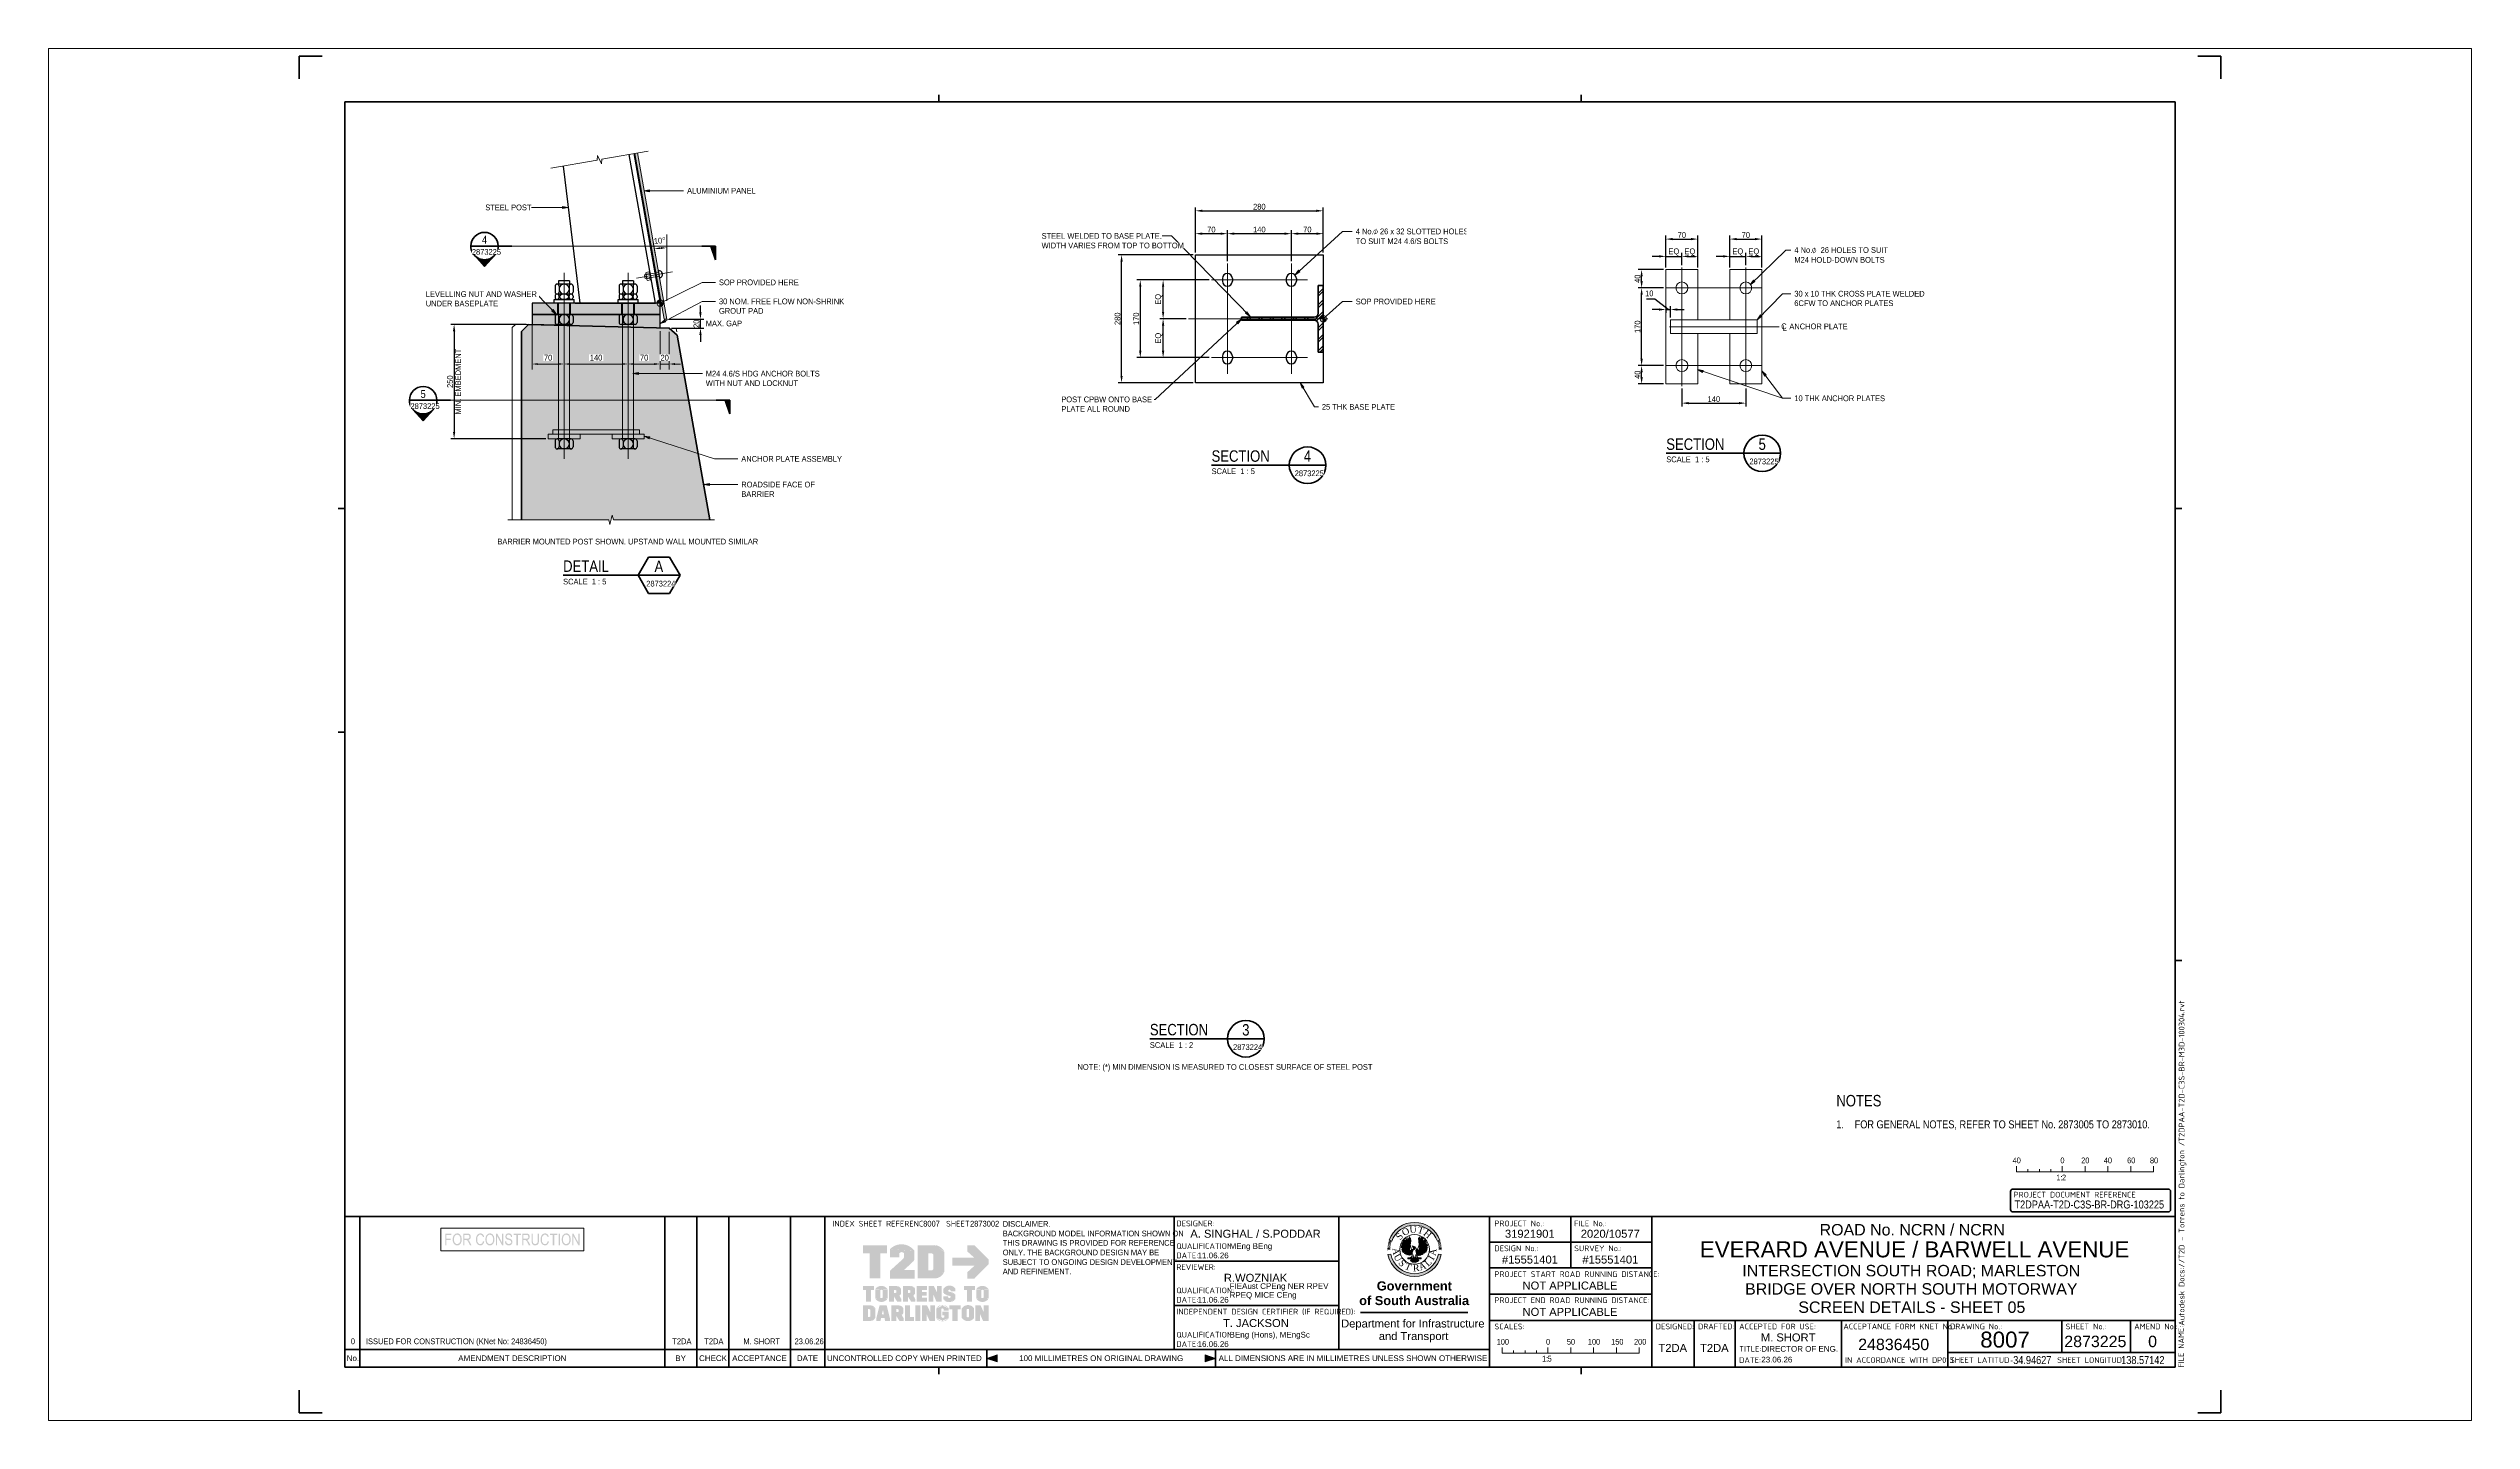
# Paper-space layout 'Layout1' of a CAD drawing. Header units: metres. Extents: x -0.11 to 0.95, y 0 to 0.6.
# The model-space entities are those that its viewports show. They can reach past a viewport. Long polylines and large blocks are cut down to what shows.
import ezdxf

# ---------------------------------------------------------------- set-up
doc = ezdxf.new("R2010")
doc.units = ezdxf.units.M
for name, pattern in [('Dot_Section Line', [0.02, 0, -0.02]), ('JacobsCenter', [0.015, 0.009, -0.0015, 0.003, -0.0015]), ('JacobsDash', [0.0045, 0.003, -0.0015])]:
    doc.linetypes.add(name, pattern=pattern)
doc.layers.get('Defpoints').update_dxf_attribs({"color": 41})
for name, color, linetype, lineweight in [('A-ANNO-DIMS', 7, 'Continuous', 9), ('A-ANNO-NOTE', 7, 'Continuous', 9), ('A-ANNO-NOTE-STAMP', 10, 'Continuous', 18), ('A-DETL', 7, 'Continuous', 13), ('A-DETL-GENF', 7, 'Continuous', 9), ('G-ANNO-SYMB', 7, 'Continuous', 9), ('G-ANNO-TEXT', 7, 'Continuous', 9), ('G-ANNO-TTLB', 7, 'Continuous', 50), ('G-IMPT', 7, 'Continuous', 13)]:
    doc.layers.add(name, color=color, linetype=linetype, lineweight=lineweight)
doc.layers.add('G-ANNO-NPLT', color=191, linetype='Continuous', plot=False)
doc.layers.get('G-ANNO-NPLT').freeze()
doc.styles.add('Arial', font='arial.ttf', dxfattribs={"height": 0.0025})
doc.styles.add('Arial Narrow', font='ARIALN.TTF', dxfattribs={"height": 0.005})
doc.styles.add('Arial Narrow_1', font='ARIALN.TTF', dxfattribs={"height": 0.007})
doc.styles.add('Arial Narrow_2', font='ARIALN.TTF', dxfattribs={"height": 0.0125})
doc.styles.add('Arial Narrow_3', font='ARIALN.TTF', dxfattribs={"height": 0.0025})
doc.styles.add('Arial Narrow_4', font='ARIALN.TTF', dxfattribs={"height": 0.0175})
doc.styles.add('Arial Narrow_5', font='ARIALN.TTF', dxfattribs={"height": 0.0035})
doc.styles.add('Arial Narrow_6', font='ARIALN.TTF', dxfattribs={"width": 0.9, "height": 0.0025})
doc.styles.add('Arial_1', font='arial.ttf', dxfattribs={"height": 0.0035})
doc.styles.add('Arial_2', font='arial.ttf', dxfattribs={"height": 0.005})
doc.styles.add('Arial_3', font='arial.ttf', dxfattribs={"height": 0.007})
doc.styles.add('Arial_B', font='arialbd.ttf', dxfattribs={"height": 0.004})
doc.styles.add('ISOCPEUR', font='isocpeur.ttf', dxfattribs={"height": 0.0025})
doc.styles.add('Segoe UI Symbol', font='seguisym.ttf', dxfattribs={"height": 0.0125})
doc.styles.add('Times New Roman', font='times.ttf', dxfattribs={"height": 0.008001})
doc.dimstyles.new('____ddd____', dxfattribs={"dimscale": 0.3048, "dimtxt": 0.012793, "dimasz": 0.049213, "dimexe": 0.024606, "dimexo": 0.016404, "dimgap": 0.008202, "dimtad": 1, "dimdec": 0, "dimlfac": 1000, "dimzin": 0, "dimdsep": 46, "dimtxsty": 'Arial Narrow_2', "dimsah": 1, "dimcen": 0.09, "dimaunit": 1, "dimadec": 4, "dimazin": 0, "dimtfac": 1, "dimtdec": 4, "dimtix": 1, "dimtmove": 0, "dimatfit": 3, "dimfxl": 1, "dimtvp": 1, "dimtolj": 1, "dimtzin": 0, "dimarcsym": 2})
doc.dimstyles.new('____ddd_____1', dxfattribs={"dimscale": 0.3048, "dimtxt": 0.012793, "dimasz": 0.049213, "dimexe": 0.024606, "dimexo": 0.016404, "dimgap": 0.008202, "dimtad": 1, "dimdec": 0, "dimlfac": 1000, "dimzin": 0, "dimdsep": 46, "dimtxsty": 'Arial Narrow_2', "dimsah": 1, "dimcen": 0.09, "dimaunit": 1, "dimadec": 4, "dimazin": 0, "dimtfac": 1, "dimtdec": 4, "dimtix": 1, "dimtmove": 1, "dimatfit": 3, "dimfxl": 1, "dimtvp": 1, "dimtolj": 1, "dimtzin": 0, "dimarcsym": 2})
doc.dimstyles.new('Dimension_Angle_T___º__', dxfattribs={"dimscale": 0.3048, "dimtxt": 0.012793, "dimasz": 0.04101, "dimexe": 0.03937, "dimexo": 0.026247, "dimgap": 0.032808, "dimtad": 1, "dimdec": 3, "dimlfac": 1000, "dimrnd": 0.001, "dimzin": 0, "dimdsep": 46, "dimtxsty": 'Arial Narrow_2', "dimsah": 1, "dimcen": 0.09, "dimadec": 0, "dimazin": 0, "dimtfac": 1, "dimtdec": 4, "dimtix": 1, "dimtmove": 0, "dimatfit": 3, "dimfxl": 1, "dimtvp": 1, "dimtolj": 1, "dimtzin": 0, "dimlwd": 18, "dimlwe": 18, "dimarcsym": 2})
doc.dimstyles.new('Dimension_Arc_Length_O__mm_', dxfattribs={"dimscale": 0.3048, "dimtxt": 0.012793, "dimasz": 0.04101, "dimexe": 0.03937, "dimexo": 0.024606, "dimgap": 0.024606, "dimtad": 1, "dimdec": 0, "dimlfac": 1000, "dimzin": 0, "dimdsep": 46, "dimtxsty": 'Arial Narrow_2', "dimsah": 1, "dimcen": 0.09, "dimaunit": 1, "dimadec": 4, "dimazin": 0, "dimtfac": 1, "dimtdec": 4, "dimtix": 1, "dimtmove": 0, "dimatfit": 3, "dimfxl": 1, "dimtvp": 1, "dimtfill": 1, "dimtolj": 1, "dimtzin": 0, "dimlwd": 18, "dimlwe": 18, "dimarcsym": 2})

# ---------------------------------------------------------------- blocks, each defined once
blk = doc.blocks.new('Viewport - Detail Ɵ-4899528-SCREEN DETAILS - SHEET 05')
at = {"layer": 'G-ANNO-TTLB'}
for p, q in [((0.05, 0), (0, 0)), ((0.0374, 0.008), (0.0328, 0)), ((0.0466, 0.008), (0.0374, 0.008)), ((0.0512, 0), (0.0466, 0.008)), ((0.0328, 0), (0.0374, -0.008)), ((0.0374, -0.008), (0.0466, -0.008)), ((0.0466, -0.008), (0.0512, 0)), ((0.0512, 0), (0.05, 0))]:
    blk.add_line(p, q, dxfattribs=at)
at = {"layer": 'G-ANNO-TTLB', "lineweight": 9, "insert": (0, 0.0065), "char_height": 0.005, "width": 0.024692, "attachment_point": 1, "style": 'Arial Narrow'}
blk.add_mtext('DETAIL', dxfattribs=at)
blk = doc.blocks.new('Viewport - Section Ɵ-4899530-SCREEN DETAILS - SHEET 05')
at = {"layer": 'G-ANNO-TTLB'}
blk.add_line((0.05, 0), (0, 0), dxfattribs=at)
blk.add_circle((0.042, 0), 0.008, dxfattribs=at)
at = {"layer": 'G-ANNO-TTLB', "lineweight": 9, "insert": (0, 0.0065), "char_height": 0.005, "width": 0.031266, "attachment_point": 1, "style": 'Arial Narrow'}
blk.add_mtext('SECTION', dxfattribs=at)
blk = doc.blocks.new('T2DPAA-T2D-PWA-DE-XRF-000001 - Drawing3_dwg-8554483-SCREEN DETAILS - SHEET 05')
at = {"layer": 'G-IMPT'}
h = blk.add_hatch(color=256, dxfattribs=at)
edge = h.paths.add_edge_path()
edge.add_line((0.1549, 0.1015), (0.1515, 0.1021))
edge.add_arc((0.1226, 0.1077), 0.0295, 190.997, 349.003, ccw=False)
edge.add_line((0.0937, 0.1021), (0.0903, 0.1015))
edge.add_arc((0.1226, 0.1077), 0.0329, 190.997, 349.003)
edge = h.paths.add_edge_path()
edge.add_arc((0.1226, 0.1077), 0.0329, 20.0475, 159.9525, ccw=False)
edge.add_line((0.1535, 0.119), (0.1503, 0.1178))
edge.add_arc((0.1226, 0.1077), 0.0295, 20.0475, 159.9525)
edge.add_line((0.0949, 0.1178), (0.0917, 0.119))
h = blk.add_hatch(color=256, dxfattribs=at)
edge = h.paths.add_edge_path()
edge.add_arc((0.1226, 0.1077), 0.0329, 161.3902, 162.9856, ccw=False)
edge.add_line((0.0915, 0.1183), (0.0914, 0.1182))
edge.add_line((0.0915, 0.1183), (0.0947, 0.1172))
edge.add_line((0.0947, 0.1171), (0.0947, 0.1172))
edge.add_arc((0.1226, 0.1077), 0.0295, 161.3902, 162.9856)
edge.add_line((0.0944, 0.1163), (0.0911, 0.1174))
h = blk.add_hatch(color=256, dxfattribs=at)
edge = h.paths.add_edge_path()
edge.add_line((0.1206, 0.1074), (0.1207, 0.1074))
edge.add_line((0.1207, 0.1074), (0.1206, 0.1074))
edge = h.paths.add_edge_path()
edge.add_line((0.1166, 0.11), (0.1166, 0.1074))
edge.add_line((0.1166, 0.1074), (0.1183, 0.1065))
edge.add_line((0.1183, 0.1065), (0.119, 0.1076))
edge.add_line((0.119, 0.1076), (0.1204, 0.1079))
edge.add_line((0.1204, 0.1079), (0.1207, 0.1074))
edge.add_line((0.1207, 0.1074), (0.1211, 0.1067))
edge.add_line((0.1211, 0.1067), (0.1187, 0.1008))
edge.add_line((0.1187, 0.1008), (0.1178, 0.1012))
edge.add_line((0.1178, 0.1012), (0.1166, 0.1008))
edge.add_line((0.1166, 0.1008), (0.1161, 0.1012))
edge.add_line((0.1161, 0.1012), (0.1147, 0.101))
edge.add_line((0.1147, 0.101), (0.1143, 0.1017))
edge.add_line((0.1143, 0.1017), (0.1131, 0.1012))
edge.add_line((0.1131, 0.1012), (0.1128, 0.1022))
edge.add_line((0.1128, 0.1022), (0.1119, 0.1019))
edge.add_line((0.1119, 0.1019), (0.1119, 0.1029))
edge.add_line((0.1119, 0.1029), (0.1105, 0.1027))
edge.add_line((0.1105, 0.1027), (0.1107, 0.1043))
edge.add_line((0.1107, 0.1043), (0.1091, 0.1041))
edge.add_line((0.1091, 0.1041), (0.1095, 0.1057))
edge.add_line((0.1095, 0.1057), (0.1077, 0.106))
edge.add_line((0.1077, 0.106), (0.1081, 0.1069))
edge.add_line((0.1081, 0.1069), (0.1072, 0.1074))
edge.add_line((0.1072, 0.1074), (0.1081, 0.1091))
edge.add_line((0.1081, 0.1091), (0.1069, 0.11))
edge.add_line((0.1069, 0.11), (0.1081, 0.1112))
edge.add_line((0.1081, 0.1112), (0.1069, 0.1122))
edge.add_line((0.1069, 0.1122), (0.1085, 0.113))
edge.add_line((0.1085, 0.113), (0.1072, 0.1143))
edge.add_line((0.1072, 0.1143), (0.1095, 0.1145))
edge.add_line((0.1095, 0.1145), (0.1081, 0.116))
edge.add_line((0.1081, 0.116), (0.1105, 0.116))
edge.add_line((0.1105, 0.116), (0.1088, 0.1179))
edge.add_line((0.1088, 0.1179), (0.1119, 0.1163))
edge.add_line((0.1119, 0.1163), (0.1105, 0.1193))
edge.add_line((0.1105, 0.1193), (0.1138, 0.1172))
edge.add_line((0.1138, 0.1172), (0.1121, 0.121))
edge.add_line((0.1121, 0.121), (0.1147, 0.1181))
edge.add_line((0.1147, 0.1181), (0.1143, 0.1224))
edge.add_line((0.1143, 0.1224), (0.1159, 0.1188))
edge.add_line((0.1159, 0.1188), (0.1166, 0.1236))
edge.add_line((0.1166, 0.1236), (0.1171, 0.1207))
edge.add_line((0.1171, 0.1207), (0.1178, 0.1214))
edge.add_line((0.1178, 0.1214), (0.118, 0.1179))
edge.add_line((0.118, 0.1179), (0.1171, 0.1131))
edge.add_line((0.1171, 0.1131), (0.1178, 0.111))
edge.add_line((0.1178, 0.111), (0.1166, 0.11))
for points in [[(0.1105, 0.1193), (0.1088, 0.1179), (0.1119, 0.1163)], [(0.1369, 0.1093), (0.1385, 0.1081), (0.1367, 0.1074), (0.1376, 0.106), (0.1357, 0.106), (0.1367, 0.1043), (0.1348, 0.1043), (0.1348, 0.1031), (0.1336, 0.1034), (0.1331, 0.1022), (0.1322, 0.1024), (0.1317, 0.1015), (0.1305, 0.1017), (0.1301, 0.101), (0.1296, 0.1015), (0.1291, 0.1005), (0.1286, 0.1008), (0.1277, 0.1003), (0.1275, 0.101), (0.1268, 0.1003), (0.1251, 0.1029), (0.1242, 0.1065), (0.1246, 0.1076), (0.1263, 0.1076), (0.127, 0.1067), (0.1284, 0.1072), (0.1291, 0.11), (0.1275, 0.1112), (0.1282, 0.1133), (0.1275, 0.1219), (0.1284, 0.121), (0.1289, 0.1236), (0.1294, 0.1193), (0.1312, 0.1226), (0.1305, 0.1191), (0.1331, 0.1212), (0.1317, 0.1179), (0.1348, 0.1195), (0.1324, 0.116), (0.1364, 0.1179), (0.1341, 0.1155), (0.1371, 0.116), (0.1355, 0.1143), (0.1381, 0.1141), (0.1364, 0.1131), (0.1383, 0.1124), (0.1367, 0.1114), (0.1385, 0.11)], [(0.1312, 0.1226), (0.1331, 0.1212), (0.1305, 0.1191)], [(0.1348, 0.1195), (0.1364, 0.1179), (0.1324, 0.116)], [(0.1069, 0.1122), (0.1069, 0.11), (0.1081, 0.1112)], [(0.1081, 0.116), (0.1072, 0.1143), (0.1095, 0.1145)], [(0.1077, 0.106), (0.1091, 0.1041), (0.1095, 0.1057)], [(0.1105, 0.1027), (0.1119, 0.1019), (0.1119, 0.1029)], [(0.1225, 0.0967), (0.1233, 0.0985), (0.1277, 0.0943), (0.1263, 0.0929), (0.1237, 0.092), (0.1202, 0.0924), (0.1176, 0.0943), (0.1218, 0.0984)], [(0.1291, 0.1005), (0.1301, 0.101), (0.1296, 0.1015)], [(0.1317, 0.1015), (0.1331, 0.1022), (0.1322, 0.1024)], [(0.1383, 0.1124), (0.1381, 0.1141), (0.1364, 0.1131)]]:
    blk.add_hatch(color=256, dxfattribs=at).paths.add_polyline_path(points)
h = blk.add_hatch(color=256, dxfattribs=at)
edge = h.paths.add_edge_path()
edge.add_line((0.154, 0.1174), (0.1508, 0.1163))
edge.add_arc((0.1226, 0.1077), 0.0295, 17.0144, 18.6098)
edge.add_line((0.1505, 0.1172), (0.1505, 0.1171))
edge.add_line((0.1505, 0.1172), (0.1537, 0.1183))
edge.add_line((0.1538, 0.1182), (0.1537, 0.1183))
edge.add_arc((0.1226, 0.1077), 0.0329, 17.0144, 18.6098, ccw=False)
h = blk.add_hatch(color=256, dxfattribs=at)
edge = h.paths.add_edge_path()
edge.add_line((0.0931, 0.1083), (0.0897, 0.1083))
edge.add_arc((0.1226, 0.1077), 0.0329, 177.3415, 178.9368, ccw=False)
edge.add_line((0.0897, 0.1094), (0.0897, 0.1093))
edge.add_line((0.0897, 0.1094), (0.0932, 0.1092))
edge.add_line((0.0932, 0.1091), (0.0932, 0.1092))
edge.add_arc((0.1226, 0.1077), 0.0295, 177.3415, 178.9368)
h = blk.add_hatch(color=256, dxfattribs=at)
edge = h.paths.add_edge_path()
edge.add_line((0.0931, 0.1069), (0.0897, 0.1068))
edge.add_arc((0.1226, 0.1077), 0.0329, 180, 181.5953, ccw=False)
edge.add_line((0.0897, 0.1078), (0.0897, 0.1077))
edge.add_line((0.0897, 0.1078), (0.0931, 0.1078))
edge.add_line((0.0931, 0.1077), (0.0931, 0.1078))
edge.add_arc((0.1226, 0.1077), 0.0295, 180, 181.5953)
h = blk.add_hatch(color=256, dxfattribs=at)
edge = h.paths.add_edge_path()
edge.add_arc((0.1226, 0.1077), 0.0329, 174.6829, 176.2783, ccw=False)
edge.add_line((0.0899, 0.1109), (0.0898, 0.1108))
edge.add_line((0.0899, 0.1109), (0.0933, 0.1106))
edge.add_line((0.0933, 0.1105), (0.0933, 0.1106))
edge.add_arc((0.1226, 0.1077), 0.0295, 174.6829, 176.2783)
edge.add_line((0.0932, 0.1096), (0.0898, 0.1099))
h = blk.add_hatch(color=256, dxfattribs=at)
edge = h.paths.add_edge_path()
edge.add_arc((0.1226, 0.1077), 0.0329, 172.0244, 173.6197, ccw=False)
edge.add_line((0.09, 0.1124), (0.09, 0.1123))
edge.add_line((0.09, 0.1124), (0.0934, 0.1119))
edge.add_line((0.0934, 0.1118), (0.0934, 0.1119))
edge.add_arc((0.1226, 0.1077), 0.0295, 172.0244, 173.6197)
edge.add_line((0.0933, 0.111), (0.0899, 0.1114))
h = blk.add_hatch(color=256, dxfattribs=at)
edge = h.paths.add_edge_path()
edge.add_arc((0.1226, 0.1077), 0.0329, 169.3658, 170.9612, ccw=False)
edge.add_line((0.0903, 0.1139), (0.0903, 0.1138))
edge.add_line((0.0903, 0.1139), (0.0937, 0.1133))
edge.add_line((0.0936, 0.1132), (0.0937, 0.1133))
edge.add_arc((0.1226, 0.1077), 0.0295, 169.3658, 170.9612)
edge.add_line((0.0935, 0.1124), (0.0901, 0.1129))
h = blk.add_hatch(color=256, dxfattribs=at)
edge = h.paths.add_edge_path()
edge.add_arc((0.1226, 0.1077), 0.0329, 166.7073, 168.3026, ccw=False)
edge.add_line((0.0906, 0.1154), (0.0906, 0.1153))
edge.add_line((0.0906, 0.1154), (0.0939, 0.1146))
edge.add_line((0.0939, 0.1145), (0.0939, 0.1146))
edge.add_arc((0.1226, 0.1077), 0.0295, 166.7073, 168.3026)
edge.add_line((0.0937, 0.1137), (0.0904, 0.1144))
h = blk.add_hatch(color=256, dxfattribs=at)
edge = h.paths.add_edge_path()
edge.add_line((0.0941, 0.115), (0.0907, 0.1159))
edge.add_arc((0.1226, 0.1077), 0.0329, 164.0488, 165.6441, ccw=False)
edge.add_line((0.091, 0.1169), (0.091, 0.1168))
edge.add_line((0.091, 0.1169), (0.0943, 0.1159))
edge.add_line((0.0943, 0.1158), (0.0943, 0.1159))
edge.add_arc((0.1226, 0.1077), 0.0295, 164.0488, 165.6441)
h = blk.add_hatch(color=256, dxfattribs=at)
edge = h.paths.add_edge_path()
edge.add_line((0.1232, 0.1095), (0.1225, 0.1076))
edge.add_line((0.1225, 0.1076), (0.1207, 0.1074))
edge.add_line((0.1207, 0.1074), (0.1207, 0.1074))
edge.add_line((0.1207, 0.1074), (0.1216, 0.1086))
edge.add_line((0.1216, 0.1086), (0.1197, 0.1119))
edge.add_line((0.1197, 0.1119), (0.1232, 0.1107))
edge.add_line((0.1232, 0.1107), (0.1239, 0.1098))
edge.add_line((0.1239, 0.1098), (0.1232, 0.1095))
h = blk.add_hatch(color=256, dxfattribs=at)
edge = h.paths.add_edge_path()
edge.add_arc((0.1226, 0.1077), 0.0295, 14.3559, 15.9512)
edge.add_line((0.1509, 0.1159), (0.1509, 0.1158))
edge.add_line((0.1509, 0.1159), (0.1542, 0.1169))
edge.add_line((0.1542, 0.1168), (0.1542, 0.1169))
edge.add_arc((0.1226, 0.1077), 0.0329, 14.3559, 15.9512, ccw=False)
edge.add_line((0.1545, 0.1159), (0.1511, 0.115))
h = blk.add_hatch(color=256, dxfattribs=at)
edge = h.paths.add_edge_path()
edge.add_line((0.1548, 0.1144), (0.1514, 0.1137))
edge.add_arc((0.1226, 0.1077), 0.0295, 11.6974, 13.2927)
edge.add_line((0.1512, 0.1146), (0.1513, 0.1145))
edge.add_line((0.1512, 0.1146), (0.1546, 0.1154))
edge.add_line((0.1546, 0.1153), (0.1546, 0.1154))
edge.add_arc((0.1226, 0.1077), 0.0329, 11.6974, 13.2927, ccw=False)
h = blk.add_hatch(color=256, dxfattribs=at)
edge = h.paths.add_edge_path()
edge.add_arc((0.1226, 0.1077), 0.0295, 9.0388, 10.6342)
edge.add_line((0.1515, 0.1133), (0.1515, 0.1132))
edge.add_line((0.1515, 0.1133), (0.1549, 0.1139))
edge.add_line((0.1549, 0.1138), (0.1549, 0.1139))
edge.add_arc((0.1226, 0.1077), 0.0329, 9.0388, 10.6342, ccw=False)
edge.add_line((0.1551, 0.1129), (0.1517, 0.1124))
h = blk.add_hatch(color=256, dxfattribs=at)
edge = h.paths.add_edge_path()
edge.add_arc((0.1226, 0.1077), 0.0295, 6.3803, 7.9756)
edge.add_line((0.1518, 0.1119), (0.1518, 0.1118))
edge.add_line((0.1518, 0.1119), (0.1552, 0.1124))
edge.add_line((0.1552, 0.1123), (0.1552, 0.1124))
edge.add_arc((0.1226, 0.1077), 0.0329, 6.3803, 7.9756, ccw=False)
edge.add_line((0.1553, 0.1114), (0.1519, 0.111))
h = blk.add_hatch(color=256, dxfattribs=at)
edge = h.paths.add_edge_path()
edge.add_line((0.1554, 0.1099), (0.152, 0.1096))
edge.add_arc((0.1226, 0.1077), 0.0295, 3.7217, 5.3171)
edge.add_line((0.1519, 0.1106), (0.1519, 0.1105))
edge.add_line((0.1519, 0.1106), (0.1553, 0.1109))
edge.add_line((0.1553, 0.1108), (0.1553, 0.1109))
edge.add_arc((0.1226, 0.1077), 0.0329, 3.7217, 5.3171, ccw=False)
h = blk.add_hatch(color=256, dxfattribs=at)
edge = h.paths.add_edge_path()
edge.add_line((0.1555, 0.1083), (0.1521, 0.1083))
edge.add_arc((0.1226, 0.1077), 0.0295, 1.0632, 2.6585)
edge.add_line((0.152, 0.1092), (0.152, 0.1091))
edge.add_line((0.152, 0.1092), (0.1554, 0.1094))
edge.add_line((0.1555, 0.1093), (0.1554, 0.1094))
edge.add_arc((0.1226, 0.1077), 0.0329, 1.0632, 2.6585, ccw=False)
h = blk.add_hatch(color=256, dxfattribs=at)
edge = h.paths.add_edge_path()
edge.add_line((0.1555, 0.1068), (0.152, 0.1069))
edge.add_arc((0.1226, 0.1077), 0.0295, 358.4047, 360)
edge.add_line((0.1521, 0.1078), (0.1521, 0.1077))
edge.add_line((0.1521, 0.1078), (0.1555, 0.1078))
edge.add_line((0.1555, 0.1077), (0.1555, 0.1078))
edge.add_arc((0.1226, 0.1077), 0.0329, 358.4047, 360, ccw=False)
for p, q in [((0.0917, 0.119), (0.0949, 0.1178)), ((0.1105, 0.1193), (0.1088, 0.1179)), ((0.1088, 0.1179), (0.1119, 0.1163)), ((0.1119, 0.1163), (0.1105, 0.1193)), ((0.1305, 0.1191), (0.1312, 0.1226)), ((0.1331, 0.1212), (0.1305, 0.1191)), ((0.1312, 0.1226), (0.1331, 0.1212)), ((0.1324, 0.116), (0.1348, 0.1195)), ((0.1364, 0.1179), (0.1324, 0.116)), ((0.1348, 0.1195), (0.1364, 0.1179)), ((0.1503, 0.1178), (0.1535, 0.119)), ((0.0903, 0.1015), (0.0937, 0.1021)), ((0.1069, 0.1122), (0.1069, 0.11)), ((0.1081, 0.1112), (0.1069, 0.1122)), ((0.1069, 0.11), (0.1081, 0.1112)), ((0.1081, 0.116), (0.1072, 0.1143)), ((0.1072, 0.1143), (0.1095, 0.1145)), ((0.1077, 0.106), (0.1091, 0.1041)), ((0.1095, 0.1057), (0.1077, 0.106)), ((0.1095, 0.1145), (0.1081, 0.116)), ((0.1091, 0.1041), (0.1095, 0.1057)), ((0.1119, 0.1029), (0.1105, 0.1027)), ((0.1105, 0.1027), (0.1119, 0.1019)), ((0.1119, 0.1019), (0.1119, 0.1029)), ((0.115, 0.0967), (0.1197, 0.0967)), ((0.1211, 0.1003), (0.1173, 0.0974)), ((0.1244, 0.1003), (0.1272, 0.0974)), ((0.1256, 0.0967), (0.1308, 0.0967)), ((0.1296, 0.1015), (0.1291, 0.1005)), ((0.1291, 0.1005), (0.1301, 0.101)), ((0.1301, 0.101), (0.1296, 0.1015)), ((0.1322, 0.1024), (0.1317, 0.1015)), ((0.1317, 0.1015), (0.1331, 0.1022)), ((0.1331, 0.1022), (0.1322, 0.1024)), ((0.1381, 0.1141), (0.1364, 0.1131)), ((0.1364, 0.1131), (0.1383, 0.1124)), ((0.1383, 0.1124), (0.1381, 0.1141)), ((0.1515, 0.1021), (0.1549, 0.1015))]:
    blk.add_line(p, q, dxfattribs=at)
at = {"layer": 'G-IMPT', "flags": 128}
for points in [[(0.1085, 0.113), (0.1072, 0.1143), (0.1095, 0.1145), (0.1081, 0.116), (0.1105, 0.116), (0.1088, 0.1179), (0.1119, 0.1163), (0.1105, 0.1193), (0.1138, 0.1172), (0.1121, 0.121), (0.1147, 0.1181), (0.1143, 0.1224), (0.1159, 0.1188), (0.1166, 0.1236), (0.1171, 0.1207), (0.1178, 0.1214), (0.118, 0.1179), (0.1171, 0.1131), (0.119, 0.1076), (0.1204, 0.1079), (0.1211, 0.1067), (0.1187, 0.1008), (0.1178, 0.1012), (0.1166, 0.1008), (0.1161, 0.1012), (0.1147, 0.101), (0.1143, 0.1017), (0.1131, 0.1012), (0.1128, 0.1022), (0.1119, 0.1019), (0.1119, 0.1029), (0.1105, 0.1027), (0.1107, 0.1043), (0.1091, 0.1041), (0.1095, 0.1057), (0.1077, 0.106), (0.1081, 0.1069), (0.1072, 0.1074), (0.1081, 0.1091), (0.1069, 0.11), (0.1081, 0.1112), (0.1069, 0.1122), (0.1087, 0.1131)], [(0.1199, 0.1031), (0.1225, 0.0967), (0.1251, 0.1029), (0.1242, 0.1065), (0.1246, 0.1076), (0.1263, 0.1076), (0.1282, 0.1133), (0.1275, 0.1219), (0.1284, 0.121), (0.1289, 0.1236), (0.1294, 0.1193), (0.1312, 0.1226), (0.1305, 0.1191), (0.1331, 0.1212), (0.1317, 0.1179), (0.1348, 0.1195), (0.1324, 0.116), (0.1364, 0.1179), (0.1341, 0.1155), (0.1371, 0.116), (0.1355, 0.1143), (0.1381, 0.1141), (0.1364, 0.1131), (0.1383, 0.1124), (0.1367, 0.1114), (0.1385, 0.11), (0.1369, 0.1093), (0.1385, 0.1081), (0.1367, 0.1074), (0.1376, 0.106), (0.1357, 0.106), (0.1367, 0.1043), (0.1348, 0.1043), (0.1348, 0.1031), (0.1336, 0.1034), (0.1331, 0.1022), (0.1322, 0.1024), (0.1317, 0.1015), (0.1305, 0.1017), (0.1301, 0.101), (0.1296, 0.1015), (0.1291, 0.1005), (0.1286, 0.1008), (0.1277, 0.1003), (0.1275, 0.101), (0.1268, 0.1003), (0.1251, 0.1029)], [(0.1206, 0.0974), (0.1145, 0.0974), (0.1145, 0.0962), (0.1194, 0.0962)], [(0.119, 0.1076), (0.1183, 0.1065), (0.1166, 0.1074), (0.1166, 0.11), (0.1178, 0.111)], [(0.1218, 0.0984), (0.1176, 0.0943), (0.1202, 0.0924), (0.1237, 0.092), (0.1263, 0.0929), (0.1277, 0.0943), (0.1233, 0.0985)], [(0.1239, 0.1098), (0.1244, 0.1091), (0.1246, 0.1076)], [(0.1246, 0.0974), (0.1308, 0.0974), (0.1308, 0.0962), (0.126, 0.0962)], [(0.1263, 0.1076), (0.127, 0.1067), (0.1284, 0.1072), (0.1291, 0.11), (0.1275, 0.1112)]]:
    blk.add_lwpolyline(points, dxfattribs=at)
blk.add_lwpolyline([(0.1206, 0.1074), (0.1216, 0.1086), (0.1197, 0.1119), (0.1232, 0.1107), (0.1239, 0.1098), (0.1232, 0.1095), (0.1225, 0.1076)], close=True, dxfattribs=at)
at = {"layer": 'G-IMPT'}
blk.add_circle((0.1226, 0.1077), 0.018, dxfattribs=at)
for radius, start, end in [(0.0329, 20.0475, 159.9525), (0.0295, 20.0475, 159.9525), (0.0329, 190.997, 349.003), (0.0295, 190.997, 349.003)]:
    blk.add_arc((0.1226, 0.1077), radius, start, end, dxfattribs=at)
at = {"layer": 'G-IMPT', "lineweight": 9, "char_height": 0.008, "attachment_point": 2, "line_spacing_factor": 1.029793, "style": 'Times New Roman'}
for s, insert, width, rotation in [('S', (0.1012, 0.1263), 0.008041, 49.0663), ('O', (0.1099, 0.133), 0.010353, 26.6943), ('U', (0.1205, 0.136), 0.010353, 4.3222), ('T', (0.1314, 0.1347), 0.008744, 341.9502), ('H', (0.141, 0.1293), 0.010353, 319.5782), ('A', (0.104, 0.106), 0.010353, 279.6978), ('U', (0.1058, 0.0996), 0.010353, 300.15), ('S', (0.1107, 0.0935), 0.008041, 310.3575), ('T', (0.1164, 0.0903), 0.008744, 336.9699), ('R', (0.1244, 0.0893), 0.009549, 3.701), ('A', (0.1307, 0.0909), 0.010353, 21.3382), ('L', (0.1363, 0.0949), 0.008744, 42.375), ('I', (0.1395, 0.0995), 0.004825, 60.5783), ('A', (0.141, 0.1048), 0.010353, 83.64)]:
    blk.add_mtext(s, dxfattribs=dict(at, insert=insert, width=width, rotation=rotation))
blk = doc.blocks.new('T2DPAA-T2D-PWA-DE-XRF-000001 - Standard-9403711-SCREEN DETAILS - SHEET 05')
at = {"layer": 'G-ANNO-TTLB', "lineweight": 9, "true_color": 0x1d4a5c}
h = blk.add_hatch(color=139, dxfattribs=at)
edge = h.paths.add_edge_path()
edge.add_line((0.2623, 0.0443), (0.2623, 0.0452))
edge.add_arc((0.2616, 0.044), 0.00145, 58.8241, 99.793)
edge.add_line((0.2613, 0.0454), (0.2613, 0.0441))
edge.add_arc((0.2616, 0.0455), 0.00141, 259.7202, 301.6629)
edge = h.paths.add_edge_path()
edge.add_arc((0.2625, 0.0448), 0.00224, 301.808, 330.1086, ccw=False)
edge.add_line((0.2637, 0.0429), (0.2645, 0.0415))
edge.add_line((0.2645, 0.0415), (0.2645, 0.0403))
edge.add_line((0.2645, 0.0403), (0.2627, 0.0403))
edge.add_line((0.2627, 0.0403), (0.2613, 0.0425))
edge.add_line((0.2613, 0.0425), (0.2613, 0.0403))
edge.add_line((0.2613, 0.0403), (0.2591, 0.0403))
edge.add_line((0.2591, 0.0403), (0.2591, 0.0471))
edge.add_line((0.2591, 0.0471), (0.2624, 0.0471))
edge.add_arc((0.2623, 0.0446), 0.00248, 32.8357, 87.7033, ccw=False)
edge.add_line((0.2644, 0.046), (0.2644, 0.0437))
edge = h.paths.add_edge_path()
edge.add_line((0.2674, 0.0527), (0.2674, 0.0537))
edge.add_arc((0.2667, 0.0524), 0.00145, 58.8241, 99.793)
edge.add_line((0.2665, 0.0539), (0.2665, 0.0526))
edge.add_arc((0.2667, 0.0539), 0.00141, 259.7202, 301.6629)
edge = h.paths.add_edge_path()
edge.add_arc((0.2676, 0.0532), 0.00224, 301.808, 330.1086, ccw=False)
edge.add_line((0.2688, 0.0513), (0.2696, 0.0499))
edge.add_line((0.2696, 0.0499), (0.2696, 0.0487))
edge.add_line((0.2696, 0.0487), (0.2678, 0.0487))
edge.add_line((0.2678, 0.0487), (0.2664, 0.051))
edge.add_line((0.2664, 0.051), (0.2664, 0.0487))
edge.add_line((0.2664, 0.0487), (0.2642, 0.0487))
edge.add_line((0.2642, 0.0487), (0.2642, 0.0555))
edge.add_line((0.2642, 0.0555), (0.2676, 0.0555))
edge.add_arc((0.2675, 0.0531), 0.00248, 32.8357, 87.7033, ccw=False)
edge.add_line((0.2695, 0.0544), (0.2695, 0.0521))
edge = h.paths.add_edge_path()
edge.add_line((0.2499, 0.0422), (0.2499, 0.0452))
edge.add_arc((0.2491, 0.0441), 0.00138, 56.3448, 98.7814)
edge.add_line((0.2489, 0.0454), (0.2489, 0.0419))
edge.add_arc((0.2491, 0.0433), 0.00138, 261.2186, 303.6552)
edge = h.paths.add_edge_path()
edge.add_line((0.2613, 0.0527), (0.2613, 0.0537))
edge.add_arc((0.2606, 0.0524), 0.00145, 58.8241, 99.793)
edge.add_line((0.2603, 0.0539), (0.2603, 0.0526))
edge.add_arc((0.2606, 0.0539), 0.00141, 259.7202, 301.6629)
edge = h.paths.add_edge_path()
edge.add_line((0.2502, 0.0403), (0.2467, 0.0403))
edge.add_line((0.2467, 0.0403), (0.2467, 0.0471))
edge.add_line((0.2467, 0.0471), (0.2501, 0.0471))
edge.add_arc((0.25, 0.0447), 0.00241, 26.2483, 85.5583, ccw=False)
edge.add_line((0.2521, 0.0457), (0.2521, 0.0416))
edge.add_arc((0.2502, 0.0424), 0.00209, 270, 338.4707, ccw=False)
h.paths.add_polyline_path([(0.2555, 0.0451), (0.255, 0.0432), (0.2559, 0.0432)])
h.paths.add_polyline_path([(0.2585, 0.0415), (0.2585, 0.0403), (0.2564, 0.0403), (0.2562, 0.0415), (0.2547, 0.0415), (0.2544, 0.0403), (0.2526, 0.0403), (0.2526, 0.0415), (0.254, 0.0471), (0.2571, 0.0471)])
h.paths.add_polyline_path([(0.2673, 0.042), (0.269, 0.042), (0.269, 0.0403), (0.2651, 0.0403), (0.2651, 0.0471), (0.2673, 0.0471)])
h.paths.add_polyline_path([(0.2718, 0.0403), (0.2696, 0.0403), (0.2696, 0.0471), (0.2718, 0.0471)])
h.paths.add_polyline_path([(0.2762, 0.0441), (0.2762, 0.0471), (0.2782, 0.0471), (0.2782, 0.0403), (0.2759, 0.0403), (0.2746, 0.0432), (0.2746, 0.0403), (0.2725, 0.0403), (0.2725, 0.0471), (0.2748, 0.0471)])
edge = h.paths.add_edge_path()
edge.add_arc((0.2817, 0.0424), 0.000774, 214.5178, 325.4822)
edge.add_line((0.2823, 0.0419), (0.2823, 0.0427))
edge.add_line((0.2823, 0.0427), (0.2815, 0.0427))
edge.add_line((0.2815, 0.0427), (0.2815, 0.0443))
edge.add_line((0.2815, 0.0443), (0.2842, 0.0443))
edge.add_line((0.2842, 0.0443), (0.2842, 0.0415))
edge.add_arc((0.2819, 0.0428), 0.00262, 274.1131, 330.4929, ccw=False)
edge.add_arc((0.2815, 0.0434), 0.00327, 260.2337, 279.7663, ccw=False)
edge.add_arc((0.2812, 0.0429), 0.00275, 208.3817, 264.7517, ccw=False)
edge.add_line((0.2788, 0.0416), (0.2788, 0.0458))
edge.add_arc((0.2812, 0.0445), 0.00268, 94.8448, 152.8409, ccw=False)
edge.add_arc((0.2815, 0.0424), 0.00482, 83.0812, 96.9188, ccw=False)
edge.add_arc((0.2818, 0.0444), 0.00278, 31.3102, 83.6241, ccw=False)
edge.add_line((0.2842, 0.0459), (0.2842, 0.0447))
edge.add_line((0.2842, 0.0447), (0.282, 0.0447))
edge.add_line((0.282, 0.0447), (0.282, 0.0455))
edge.add_arc((0.2815, 0.0451), 0.000641, 40.732, 139.268)
edge.add_line((0.281, 0.0455), (0.281, 0.0419))
h.paths.add_polyline_path([(0.2882, 0.0403), (0.2859, 0.0403), (0.2859, 0.0454), (0.2846, 0.0454), (0.2846, 0.0471), (0.2895, 0.0471), (0.2895, 0.0454), (0.2882, 0.0454)])
edge = h.paths.add_edge_path()
edge.add_arc((0.2927, 0.0429), 0.00104, 239.6549, 300.3451)
edge.add_line((0.2932, 0.042), (0.2932, 0.0454))
edge.add_arc((0.2927, 0.0445), 0.00103, 59.5446, 120.4554)
edge.add_line((0.2921, 0.0454), (0.2921, 0.042))
edge = h.paths.add_edge_path()
edge.add_arc((0.2927, 0.0434), 0.00323, 212.7347, 327.2653, ccw=False)
edge.add_line((0.29, 0.0417), (0.29, 0.0458))
edge.add_arc((0.2927, 0.044), 0.00323, 32.6408, 147.3592, ccw=False)
edge.add_line((0.2954, 0.0458), (0.2954, 0.0417))
h.paths.add_polyline_path([(0.3017, 0.0403), (0.2993, 0.0403), (0.298, 0.0432), (0.298, 0.0403), (0.2959, 0.0403), (0.2959, 0.0471), (0.2982, 0.0471), (0.2996, 0.0441), (0.2996, 0.0471), (0.3017, 0.0471)])
edge = h.paths.add_edge_path()
edge.add_arc((0.299, 0.0513), 0.00104, 239.6549, 300.3451)
edge.add_line((0.2995, 0.0504), (0.2995, 0.0538))
edge.add_arc((0.299, 0.0529), 0.00103, 59.5446, 120.4554)
edge.add_line((0.2985, 0.0538), (0.2985, 0.0504))
edge = h.paths.add_edge_path()
edge.add_arc((0.299, 0.0518), 0.00323, 212.7347, 327.2653, ccw=False)
edge.add_line((0.2963, 0.0501), (0.2963, 0.0542))
edge.add_arc((0.299, 0.0524), 0.00323, 32.6408, 147.3592, ccw=False)
edge.add_line((0.3017, 0.0542), (0.3017, 0.0501))
h.paths.add_polyline_path([(0.2945, 0.0487), (0.2923, 0.0487), (0.2923, 0.0538), (0.2909, 0.0538), (0.2909, 0.0555), (0.2958, 0.0555), (0.2958, 0.0538), (0.2945, 0.0538)])
edge = h.paths.add_edge_path()
edge.add_line((0.2872, 0.0518), (0.2872, 0.0499))
edge.add_arc((0.2849, 0.0513), 0.0027, 273.7285, 329.3952, ccw=False)
edge.add_line((0.285, 0.0486), (0.2841, 0.0486))
edge.add_arc((0.2842, 0.0512), 0.00266, 210.1626, 267.7624, ccw=False)
edge.add_line((0.2819, 0.0499), (0.2819, 0.051))
edge.add_line((0.2819, 0.051), (0.2841, 0.051))
edge.add_arc((0.2845, 0.0508), 0.000522, 155.2714, 300.4507)
edge.add_arc((0.2846, 0.0508), 0.000487, 289.6558, 416.8121)
edge.add_line((0.2849, 0.0512), (0.2834, 0.0515))
edge.add_arc((0.2841, 0.054), 0.00253, 213.4271, 255.8381, ccw=False)
edge.add_line((0.2819, 0.0526), (0.2819, 0.0544))
edge.add_arc((0.2846, 0.0525), 0.00325, 35.8397, 144.1603, ccw=False)
edge.add_line((0.2872, 0.0544), (0.2872, 0.0533))
edge.add_line((0.2872, 0.0533), (0.2851, 0.0533))
edge.add_arc((0.2846, 0.0535), 0.000494, 335.3316, 479.9481)
edge.add_arc((0.2845, 0.0535), 0.000428, 103.9979, 246.4243)
edge.add_line((0.2843, 0.0531), (0.2853, 0.0529))
edge.add_arc((0.2849, 0.0501), 0.00281, 35.1328, 82.3403, ccw=False)
h.paths.add_polyline_path([(0.2792, 0.0526), (0.2792, 0.0555), (0.2812, 0.0555), (0.2812, 0.0487), (0.2789, 0.0487), (0.2776, 0.0517), (0.2776, 0.0487), (0.2755, 0.0487), (0.2755, 0.0555), (0.2778, 0.0555)])
h.paths.add_polyline_path([(0.2725, 0.053), (0.2746, 0.053), (0.2746, 0.0513), (0.2725, 0.0513), (0.2725, 0.0504), (0.2748, 0.0504), (0.2748, 0.0487), (0.2703, 0.0487), (0.2703, 0.0555), (0.2748, 0.0555), (0.2748, 0.0538), (0.2725, 0.0538)])
edge = h.paths.add_edge_path()
edge.add_arc((0.2615, 0.0532), 0.00224, 301.808, 330.1086, ccw=False)
edge.add_line((0.2627, 0.0513), (0.2635, 0.0499))
edge.add_line((0.2635, 0.0499), (0.2635, 0.0487))
edge.add_line((0.2635, 0.0487), (0.2617, 0.0487))
edge.add_line((0.2617, 0.0487), (0.2603, 0.051))
edge.add_line((0.2603, 0.051), (0.2603, 0.0487))
edge.add_line((0.2603, 0.0487), (0.2581, 0.0487))
edge.add_line((0.2581, 0.0487), (0.2581, 0.0555))
edge.add_line((0.2581, 0.0555), (0.2614, 0.0555))
edge.add_arc((0.2613, 0.0531), 0.00248, 32.8357, 87.7033, ccw=False)
edge.add_line((0.2634, 0.0544), (0.2634, 0.0521))
edge = h.paths.add_edge_path()
edge.add_line((0.2543, 0.0538), (0.2543, 0.0504))
edge.add_arc((0.2548, 0.0513), 0.00104, 239.6549, 300.3451)
edge.add_line((0.2553, 0.0504), (0.2553, 0.0538))
edge.add_arc((0.2548, 0.0529), 0.00103, 59.5446, 120.4554)
edge = h.paths.add_edge_path()
edge.add_line((0.2521, 0.0501), (0.2521, 0.0542))
edge.add_arc((0.2548, 0.0524), 0.00323, 32.6408, 147.3592, ccw=False)
edge.add_line((0.2575, 0.0542), (0.2575, 0.0501))
edge.add_arc((0.2548, 0.0518), 0.00323, 212.7347, 327.2653, ccw=False)
h.paths.add_polyline_path([(0.2503, 0.0487), (0.248, 0.0487), (0.248, 0.0538), (0.2467, 0.0538), (0.2467, 0.0555), (0.2516, 0.0555), (0.2516, 0.0538), (0.2503, 0.0538)])
h.paths.add_polyline_path([(0.3017, 0.0672), (0.3017, 0.0651), (0.2955, 0.0588), (0.2924, 0.0588), (0.2924, 0.0616), (0.2955, 0.0644), (0.2858, 0.0644), (0.2858, 0.0679), (0.2955, 0.0679), (0.2924, 0.0707), (0.2924, 0.0734), (0.2955, 0.0734)])
edge = h.paths.add_edge_path()
edge.add_line((0.2768, 0.0699), (0.2754, 0.0699))
edge.add_line((0.2754, 0.0699), (0.2754, 0.0624))
edge.add_line((0.2754, 0.0624), (0.2768, 0.0624))
edge.add_arc((0.2767, 0.0633), 0.000915, 277.9427, 335.4563)
edge.add_line((0.2775, 0.0629), (0.2775, 0.0694))
edge.add_arc((0.2767, 0.0689), 0.000957, 31.2517, 83.8556)
edge = h.paths.add_edge_path()
edge.add_line((0.2781, 0.0589), (0.2707, 0.0589))
edge.add_line((0.2707, 0.0589), (0.2707, 0.0734))
edge.add_line((0.2707, 0.0734), (0.2781, 0.0734))
edge.add_arc((0.2777, 0.0683), 0.00519, 26.2483, 85.5583, ccw=False)
edge.add_line((0.2823, 0.0705), (0.2823, 0.0617))
edge.add_arc((0.2781, 0.0634), 0.00451, 270, 338.4707, ccw=False)
edge = h.paths.add_edge_path()
edge.add_line((0.2627, 0.0699), (0.2627, 0.0681))
edge.add_line((0.2627, 0.0681), (0.2585, 0.0681))
edge.add_line((0.2585, 0.0681), (0.2585, 0.0716))
edge.add_arc((0.2636, 0.0668), 0.00703, 37.1177, 136.9917, ccw=False)
edge.add_line((0.2692, 0.071), (0.2692, 0.0671))
edge.add_arc((0.2674, 0.0677), 0.00193, 316.9738, 340.8309, ccw=False)
edge.add_line((0.2688, 0.0664), (0.268, 0.0656))
edge.add_line((0.268, 0.0656), (0.2646, 0.0625))
edge.add_line((0.2646, 0.0625), (0.2693, 0.0625))
edge.add_line((0.2693, 0.0625), (0.2693, 0.0588))
edge.add_line((0.2693, 0.0588), (0.2585, 0.0588))
edge.add_line((0.2585, 0.0588), (0.2585, 0.0622))
edge.add_line((0.2585, 0.0622), (0.2638, 0.067))
edge.add_line((0.2638, 0.067), (0.2647, 0.068))
edge.add_line((0.2647, 0.068), (0.2647, 0.0699))
edge.add_arc((0.2637, 0.0691), 0.00131, 40.7337, 139.2663)
h.paths.add_polyline_path([(0.2467, 0.0734), (0.2573, 0.0734), (0.2573, 0.0698), (0.2544, 0.0698), (0.2544, 0.0589), (0.2496, 0.0589), (0.2496, 0.0699), (0.2467, 0.0699)])
at = {"layer": 'G-IMPT', "lineweight": 9}
for points in [[(0.3055, 0.0254), (0.3055, 0.0239), (0.3055, 0.0224), (0.301, 0.0239)], [(0.3965, 0.0254), (0.401, 0.0239), (0.3965, 0.0224), (0.3965, 0.0239)]]:
    blk.add_hatch(color=256, dxfattribs=at).paths.add_polyline_path(points)
at = {"layer": 'A-ANNO-NOTE'}
for p, q in [((0.5265, 0.0287), (0.5265, 0.0262)), ((0.5265, 0.0262), (0.5865, 0.0262)), ((0.5315, 0.0274), (0.5315, 0.0262)), ((0.5365, 0.0274), (0.5365, 0.0262)), ((0.5415, 0.0274), (0.5415, 0.0262)), ((0.5465, 0.0287), (0.5465, 0.0262)), ((0.5565, 0.0287), (0.5565, 0.0262)), ((0.5665, 0.0287), (0.5665, 0.0262)), ((0.5765, 0.0287), (0.5765, 0.0262)), ((0.5865, 0.0287), (0.5865, 0.0262))]:
    blk.add_line(p, q, dxfattribs=at)
at = {"layer": 'G-ANNO-TTLB', "color": 8, "lineweight": 35, "true_color": 0x808080}
for p, q in [((0, 0.594), (0.01, 0.594)), ((0, 0.584), (0, 0.594)), ((0.831, 0.594), (0.841, 0.594)), ((0.841, 0.594), (0.841, 0.584)), ((0, 0), (0, 0.01)), ((0.01, 0), (0, 0)), ((0.831, 0), (0.841, 0)), ((0.841, 0), (0.841, 0.01))]:
    blk.add_line(p, q, dxfattribs=at)
at = {"layer": 'G-ANNO-TTLB', "lineweight": 100}
for p, q in [((0.02, 0.574), (0.02, 0.02)), ((0.821, 0.574), (0.02, 0.574)), ((0.821, 0.02), (0.821, 0.574)), ((0.23, 0.02), (0.23, 0.086)), ((0.455, 0.086), (0.455, 0.0277)), ((0.521, 0.086), (0.521, 0.02)), ((0.592, 0.086), (0.592, 0.02)), ((0.4645, 0.044), (0.5115, 0.044)), ((0.02, 0.02), (0.821, 0.02))]:
    blk.add_line(p, q, dxfattribs=at)
at = {"layer": 'G-ANNO-TTLB'}
for p, q in [((0.28, 0.577), (0.28, 0.574)), ((0.561, 0.577), (0.561, 0.574)), ((0.017, 0.396), (0.02, 0.396)), ((0.821, 0.396), (0.824, 0.396)), ((0.017, 0.298), (0.02, 0.298)), ((0.821, 0.198), (0.824, 0.198)), ((0.749, 0.097), (0.749, 0.089)), ((0.818, 0.098), (0.75, 0.098)), ((0.819, 0.089), (0.819, 0.097)), ((0.75, 0.088), (0.818, 0.088)), ((0.28, 0.02), (0.28, 0.017)), ((0.561, 0.02), (0.561, 0.017))]:
    blk.add_line(p, q, dxfattribs=at)
at = {"layer": 'G-ANNO-TTLB', "lineweight": 35}
for p, q in [((0.0265, 0.02), (0.0265, 0.086)), ((0.16, 0.02), (0.16, 0.086)), ((0.174, 0.02), (0.174, 0.086)), ((0.188, 0.02), (0.188, 0.086)), ((0.215, 0.02), (0.215, 0.086)), ((0.5565, 0.086), (0.5565, 0.0635)), ((0.521, 0.0748), (0.592, 0.0748)), ((0.521, 0.0635), (0.592, 0.0635)), ((0.455, 0.0471), (0.383, 0.0471)), ((0.521, 0.052), (0.592, 0.052)), ((0.521, 0.0405), (0.821, 0.0405)), ((0.6105, 0.0405), (0.6105, 0.02)), ((0.6285, 0.0405), (0.6285, 0.02)), ((0.675, 0.0405), (0.675, 0.02)), ((0.7215, 0.0405), (0.7215, 0.02)), ((0.7715, 0.0265), (0.7715, 0.0405)), ((0.8015, 0.0265), (0.8015, 0.0405)), ((0.521, 0.0277), (0.02, 0.0277)), ((0.301, 0.02), (0.301, 0.0277)), ((0.401, 0.02), (0.401, 0.0277)), ((0.821, 0.0265), (0.7215, 0.0265))]:
    blk.add_line(p, q, dxfattribs=at)
at = {"layer": 'G-ANNO-TTLB', "lineweight": 9}
for p, q in [((0.3055, 0.0254), (0.301, 0.0239)), ((0.301, 0.0239), (0.3055, 0.0224)), ((0.3055, 0.0239), (0.3055, 0.0254)), ((0.3055, 0.0224), (0.3055, 0.0239)), ((0.3965, 0.0254), (0.3965, 0.0239)), ((0.401, 0.0239), (0.3965, 0.0254)), ((0.3965, 0.0239), (0.3965, 0.0224)), ((0.3965, 0.0224), (0.401, 0.0239))]:
    blk.add_line(p, q, dxfattribs=at)
at = {"layer": 'G-ANNO-TTLB'}
for centre, start, end in [((0.75, 0.097), 90, 180), ((0.818, 0.097), 0, 90), ((0.75, 0.089), 180, 270), ((0.818, 0.089), 270, 0)]:
    blk.add_arc(centre, 0.001, start, end, dxfattribs=at)
at = {"xscale": 0.3600000000000081, "yscale": 0.3600000000000081, "zscale": 0.3600000000000081}
blk.add_blockref('T2DPAA-T2D-PWA-DE-XRF-000001 - Drawing3_dwg-8554483-SCREEN DETAILS - SHEET 05', (0.444, 0.0328), dxfattribs=at)
at = {"layer": 'G-ANNO-TTLB', "lineweight": 9, "attachment_point": 1}
for s, insert, char_height, width, style in [('PROJECT DOCUMENT REFERENCE', (0.7503, 0.0968), 0.0025, 0.058764, 'ISOCPEUR'), ('INDEX SHEET REFERENCE:', (0.2334, 0.0841), 0.0025, 0.046899, 'ISOCPEUR'), ('SHEET', (0.2831, 0.0841), 0.0025, 0.011544, 'ISOCPEUR'), ('PROJECT No.:', (0.5231, 0.0842), 0.0025, 0.02397, 'ISOCPEUR'), ('FILE No.:', (0.558, 0.0842), 0.0025, 0.015553, 'ISOCPEUR'), ('DESIGN No.:', (0.5231, 0.0733), 0.0025, 0.020844, 'ISOCPEUR'), ('SURVEY No.:', (0.558, 0.0733), 0.0025, 0.023008, 'ISOCPEUR'), ('QUALIFICATION:', (0.3839, 0.0549), 0.0025, 0.027498, 'ISOCPEUR'), ('Government', (0.4716, 0.0576), 0.004, 0.040004, 'Arial_B'), ('PROJECT START ROAD RUNNING DISTANCE:', (0.5231, 0.062), 0.0025, 0.079207, 'ISOCPEUR'), ('DATE:', (0.3839, 0.0508), 0.0025, 0.010582, 'ISOCPEUR'), ('INDEPENDENT DESIGN CERTIFIER (IF REQUIRED):', (0.3839, 0.0456), 0.0025, 0.08546, 'ISOCPEUR'), ('of South Australia', (0.4639, 0.0512), 0.004, 0.058523, 'Arial_B'), ('PROJECT END ROAD RUNNING DISTANCE:', (0.5231, 0.0506), 0.0025, 0.073835, 'ISOCPEUR'), ('QUALIFICATION:', (0.3839, 0.0355), 0.0025, 0.027498, 'ISOCPEUR'), ('Department for Infrastructure ', (0.456, 0.0409), 0.0035, 0.078004, 'Arial_1'), ('and Transport', (0.4725, 0.0354), 0.0035, 0.037599, 'Arial_1'), ('SCALES:', (0.5231, 0.0391), 0.0025, 0.014911, 'ISOCPEUR'), ('100', (0.5241, 0.0324), 0.0025, 0.005195, 'Arial Narrow_6'), ('0', (0.5457, 0.0324), 0.0025, 0.001732, 'Arial Narrow_6'), ('50', (0.5548, 0.0324), 0.0025, 0.003463, 'Arial Narrow_6'), ('100', (0.564, 0.0324), 0.0025, 0.005195, 'Arial Narrow_6'), ('150', (0.5742, 0.0324), 0.0025, 0.005195, 'Arial Narrow_6'), ('200', (0.5842, 0.0324), 0.0025, 0.005195, 'Arial Narrow_6'), ('DESIGNED:', (0.5937, 0.0391), 0.0025, 0.018118, 'ISOCPEUR'), ('DRAFTED:', (0.6122, 0.0391), 0.0025, 0.017557, 'ISOCPEUR'), ('ACCEPTED FOR USE:', (0.6302, 0.0391), 0.0025, 0.037118, 'ISOCPEUR'), ('ACCEPTANCE FORM KNET No.:', (0.6758, 0.0391), 0.0025, 0.054435, 'ISOCPEUR'), ('DRAWING No.:', (0.7225, 0.0391), 0.0025, 0.024772, 'ISOCPEUR'), ('SHEET No.:', (0.7731, 0.0391), 0.0025, 0.019722, 'ISOCPEUR'), ('AMEND No.:', (0.8031, 0.0391), 0.0025, 0.020603, 'ISOCPEUR'), ('No. ', (0.0208, 0.0252), 0.0025, 0.007215, 'Arial'), ('AMENDMENT DESCRIPTION ', (0.0696, 0.0252), 0.0025, 0.058283, 'Arial'), ('BY ', (0.1646, 0.0252), 0.0025, 0.006814, 'Arial'), ('CHECK', (0.175, 0.0252), 0.0025, 0.014751, 'Arial'), ('ACCEPTANCE', (0.1895, 0.0252), 0.0025, 0.028861, 'Arial'), ('DATE ', (0.2178, 0.0252), 0.0025, 0.012506, 'Arial'), ('UNCONTROLLED COPY WHEN PRINTED', (0.231, 0.0252), 0.0025, 0.082173, 'Arial'), ('100 MILLIMETRES ON ORIGINAL DRAWING ', (0.3151, 0.0252), 0.0025, 0.088186, 'Arial'), ('DATE:', (0.3839, 0.0314), 0.0025, 0.010582, 'ISOCPEUR'), ('ALL DIMENSIONS ARE IN MILLIMETRES UNLESS SHOWN OTHERWISE ', (0.4024, 0.0252), 0.0025, 0.143101, 'Arial'), ('1:', (0.5439, 0.025), 0.0025, 0.002886, 'Arial Narrow_3'), ('5', (0.5464, 0.025), 0.0025, 0.001732, 'Arial Narrow_6'), ('TITLE:', (0.6302, 0.0293), 0.0025, 0.010903, 'ISOCPEUR'), ('DATE:', (0.6302, 0.0244), 0.0025, 0.010582, 'ISOCPEUR'), ('IN ACCORDANCE WITH DP013', (0.6766, 0.0244), 0.0025, 0.05227, 'ISOCPEUR'), ('SHEET LATITUDE', (0.7225, 0.0244), 0.0025, 0.030945, 'ISOCPEUR'), ('SHEET LONGITUDE', (0.7694, 0.0244), 0.0025, 0.03303, 'ISOCPEUR')]:
    blk.add_mtext(s, dxfattribs=dict(at, insert=insert, char_height=char_height, width=width, style=style))
at = {"layer": 'G-ANNO-TTLB', "lineweight": 9, "insert": (0.3079, 0.084), "char_height": 0.0025, "width": 0.022127, "attachment_point": 1, "style": 'Arial Narrow_3', "bg_fill": 3, "box_fill_scale": 1.25, "bg_fill_color": 256, "bg_fill_true_color": 13158600, "bg_fill_transparency": 0}
blk.add_mtext('DISCLAIMER.', dxfattribs=at)
at = {"layer": 'G-ANNO-TTLB', "lineweight": 9, "insert": (0.8224, 0.0198), "char_height": 0.0025, "width": 0.021966, "attachment_point": 1, "rotation": 90, "style": 'ISOCPEUR'}
blk.add_mtext('FILE NAME: ', dxfattribs=at)
at = {"layer": 'G-ANNO-TTLB', "lineweight": 100}
blk.add_line((0.821, 0.086), (0.02, 0.086), dxfattribs=at)
at = {"layer": 'G-ANNO-TTLB', "lineweight": 9, "insert": (0.3079, 0.0798), "char_height": 0.0025, "width": 0.084899, "attachment_point": 1, "style": 'Arial Narrow_3', "bg_fill": 3, "box_fill_scale": 1.25, "bg_fill_color": 256, "bg_fill_true_color": 13158600, "bg_fill_transparency": 0}
blk.add_mtext('BACKGROUND MODEL INFORMATION SHOWN ON ', dxfattribs=at)
at = {"layer": 'G-ANNO-TTLB', "lineweight": 9, "insert": (0.3079, 0.0757), "char_height": 0.0025, "width": 0.08065, "attachment_point": 1, "style": 'Arial Narrow_3', "bg_fill": 3, "box_fill_scale": 1.25, "bg_fill_color": 256, "bg_fill_true_color": 13158600, "bg_fill_transparency": 0}
blk.add_mtext('THIS DRAWING IS PROVIDED FOR REFERENCE ', dxfattribs=at)
at = {"layer": 'G-ANNO-TTLB', "lineweight": 9, "insert": (0.3839, 0.0842), "char_height": 0.0025, "width": 0.018118, "attachment_point": 1, "style": 'ISOCPEUR'}
blk.add_mtext('DESIGNER:', dxfattribs=at)
at = {"layer": 'G-ANNO-TTLB', "lineweight": 9, "insert": (0.3079, 0.0715), "char_height": 0.0025, "width": 0.073515, "attachment_point": 1, "style": 'Arial Narrow_3', "bg_fill": 3, "box_fill_scale": 1.25, "bg_fill_color": 256, "bg_fill_true_color": 13158600, "bg_fill_transparency": 0}
blk.add_mtext('ONLY. THE BACKGROUND DESIGN MAY BE ', dxfattribs=at)
at = {"layer": 'G-ANNO-TTLB', "lineweight": 9, "insert": (0.3079, 0.0673), "char_height": 0.0025, "width": 0.082013, "attachment_point": 1, "style": 'Arial Narrow_3', "bg_fill": 3, "box_fill_scale": 1.25, "bg_fill_color": 256, "bg_fill_true_color": 13158600, "bg_fill_transparency": 0}
blk.add_mtext('SUBJECT TO ONGOING DESIGN DEVELOPMENT ', dxfattribs=at)
at = {"layer": 'G-ANNO-TTLB', "lineweight": 100}
blk.add_line((0.383, 0.086), (0.383, 0.0277), dxfattribs=at)
at = {"layer": 'G-ANNO-TTLB', "lineweight": 35}
blk.add_line((0.455, 0.0665), (0.383, 0.0665), dxfattribs=at)
at = {"layer": 'G-ANNO-TTLB', "lineweight": 9, "char_height": 0.0025, "attachment_point": 1, "style": 'ISOCPEUR'}
for s, insert, width in [('QUALIFICATION:', (0.3839, 0.0743), 0.027498), ('DATE:', (0.3839, 0.0702), 0.010582), ('REVIEWER:', (0.3839, 0.0651), 0.01916)]:
    blk.add_mtext(s, dxfattribs=dict(at, insert=insert, width=width))
at = {"layer": 'G-ANNO-TTLB', "lineweight": 9, "insert": (0.3079, 0.0632), "char_height": 0.0025, "width": 0.031827, "attachment_point": 1, "style": 'Arial Narrow_3', "bg_fill": 3, "box_fill_scale": 1.25, "bg_fill_color": 256, "bg_fill_true_color": 13158600, "bg_fill_transparency": 0}
blk.add_mtext('AND REFINEMENT.', dxfattribs=at)
blk = doc.blocks.new('DIT_Scale Bar_Instance_v1 - Scale Bar-4724572-SCREEN DETAILS - SHEET 05')
at = {"layer": 'A-ANNO-NOTE', "lineweight": 18}
for p, q in [((-0.02, 0.0027), (-0.02, 0.0003)), ((-0.02, 0.0003), (0.04, 0.0003)), ((-0.015, 0.0014), (-0.015, 0.0003)), ((-0.01, 0.0014), (-0.01, 0.0003)), ((-0.005, 0.0014), (-0.005, 0.0003)), ((0, 0.0027), (0, 0.0003)), ((0.01, 0.0027), (0.01, 0.0003)), ((0.02, 0.0027), (0.02, 0.0003)), ((0.03, 0.0027), (0.03, 0.0003)), ((0.04, 0.0027), (0.04, 0.0003))]:
    blk.add_line(p, q, dxfattribs=at)
at = {"layer": 'A-ANNO-NOTE', "insert": (-0.0026, -0.001), "char_height": 0.0025, "width": 0.002886, "attachment_point": 1, "style": 'Arial Narrow_3'}
blk.add_mtext('1:', dxfattribs=at)
blk = doc.blocks.new('ForConstructionStamp')
at = {"layer": 'A-ANNO-NOTE-STAMP'}
h = blk.add_hatch(color=256, dxfattribs=at)
h.dxf.hatch_style = 1
h.paths.add_polyline_path([(0.0267, 0.0026), (0.0267, 0.0015), (0.0289, -0.0025), (0.0289, -0.0014)])
h.paths.add_polyline_path([(0.0267, 0.0026), (0.0262, 0.0026), (0.0262, -0.0025), (0.0267, -0.0025), (0.0267, 0.0015)])
h.paths.add_polyline_path([(0.0294, 0.0026), (0.0289, 0.0026), (0.0289, -0.0014), (0.0289, -0.0025), (0.0294, -0.0025)])
h.paths.add_polyline_path([(0.0236, 0.0027), (0.0235, 0.0027), (0.0232, 0.0026), (0.0229, 0.0026), (0.0226, 0.0024), (0.0224, 0.0022), (0.0222, 0.002), (0.0221, 0.0019), (0.0219, 0.0016), (0.0218, 0.0013), (0.0217, 0.0011), (0.0217, 0.0007), (0.0216, 0.0004), (0.0216, 0), (0.0216, -0.0003), (0.0217, -0.0006), (0.0217, -0.0009), (0.0218, -0.0012), (0.0219, -0.0015), (0.0221, -0.0018), (0.0222, -0.0019), (0.0224, -0.0021), (0.0227, -0.0023), (0.023, -0.0025), (0.0232, -0.0025), (0.0236, -0.0026), (0.0237, -0.0026), (0.024, -0.0025), (0.0243, -0.0024), (0.0246, -0.0022), (0.0248, -0.002), (0.0236, -0.002), (0.0233, -0.002), (0.0231, -0.0019), (0.0228, -0.0017), (0.0226, -0.0015), (0.0224, -0.0013), (0.0223, -0.001), (0.0222, -0.0007), (0.0222, -0.0004), (0.0222, 0), (0.0222, 0.0001), (0.0222, 0.0005), (0.0222, 0.0008), (0.0223, 0.0011), (0.0224, 0.0014), (0.0226, 0.0016), (0.0227, 0.0018), (0.023, 0.002), (0.0233, 0.0021), (0.0236, 0.0021), (0.0248, 0.0022), (0.0246, 0.0024), (0.0245, 0.0024), (0.0242, 0.0026), (0.0239, 0.0027)])
h.paths.add_polyline_path([(0.0248, 0.0022), (0.0236, 0.0021), (0.0237, 0.0021), (0.024, 0.002), (0.0243, 0.0019), (0.0244, 0.0018), (0.0246, 0.0015), (0.0248, 0.0012), (0.0248, 0.0011), (0.0249, 0.0007), (0.0249, 0.0004), (0.025, 0.0001), (0.025, 0.0001), (0.0249, -0.0003), (0.0249, -0.0007), (0.0248, -0.001), (0.0247, -0.0012), (0.0246, -0.0015), (0.0244, -0.0016), (0.0241, -0.0018), (0.0239, -0.0019), (0.0236, -0.002), (0.0248, -0.002), (0.025, -0.0018), (0.025, -0.0018), (0.0252, -0.0015), (0.0253, -0.0012), (0.0254, -0.001), (0.0255, -0.0006), (0.0255, -0.0003), (0.0255, 0.0001), (0.0255, 0.0002), (0.0255, 0.0006), (0.0254, 0.0009), (0.0254, 0.0012), (0.0253, 0.0015), (0.0252, 0.0017), (0.025, 0.0019)])
h.paths.add_polyline_path([(0.0203, -0.0025), (0.0203, 0.0026), (0.0208, 0.0026), (0.0208, -0.0025)])
h.paths.add_polyline_path([(0.0196, 0.0026), (0.0164, 0.0026), (0.0164, 0.002), (0.0177, 0.002), (0.0177, -0.0025), (0.0183, -0.0025), (0.0183, 0.002), (0.0196, 0.002)])
h.paths.add_polyline_path([(0.0143, 0.0027), (0.0142, 0.0027), (0.0139, 0.0026), (0.0136, 0.0025), (0.0133, 0.0024), (0.0132, 0.0023), (0.0143, 0.0021), (0.0144, 0.0021), (0.0147, 0.002), (0.0149, 0.0019), (0.0151, 0.0017), (0.0153, 0.0014), (0.0154, 0.0011), (0.0159, 0.0012), (0.0158, 0.0015), (0.0157, 0.0019), (0.0155, 0.0021), (0.0153, 0.0023), (0.0152, 0.0024), (0.0149, 0.0026), (0.0146, 0.0027)])
h.paths.add_polyline_path([(0.0132, 0.0023), (0.013, 0.0021), (0.0128, 0.0018), (0.0126, 0.0015), (0.0126, 0.0014), (0.0125, 0.0011), (0.0124, 0.0008), (0.0124, 0.0005), (0.0124, 0.0001), (0.0124, -0.0001), (0.0124, -0.0005), (0.0124, -0.0008), (0.0125, -0.0011), (0.0126, -0.0014), (0.0127, -0.0016), (0.0129, -0.0018), (0.0131, -0.0021), (0.0133, -0.0023), (0.0133, -0.0023), (0.0136, -0.0024), (0.0139, -0.0025), (0.0143, -0.0026), (0.0145, -0.0025), (0.0148, -0.0025), (0.0151, -0.0023), (0.0154, -0.0021), (0.0155, -0.002), (0.0142, -0.002), (0.014, -0.002), (0.0137, -0.0019), (0.0135, -0.0017), (0.0133, -0.0015), (0.0133, -0.0014), (0.0131, -0.0012), (0.013, -0.0009), (0.013, -0.0006), (0.0129, -0.0003), (0.0129, 0.0001), (0.0129, 0.0003), (0.013, 0.0007), (0.013, 0.001), (0.0131, 0.0012), (0.0132, 0.0014), (0.0134, 0.0017), (0.0136, 0.0019), (0.0137, 0.002), (0.014, 0.0021), (0.0143, 0.0021)])
h.paths.add_polyline_path([(0.0154, -0.0007), (0.0154, -0.0008), (0.0153, -0.0012), (0.0152, -0.0014), (0.015, -0.0017), (0.0148, -0.0018), (0.0146, -0.0019), (0.0142, -0.002), (0.0155, -0.002), (0.0156, -0.0018), (0.0158, -0.0015), (0.0159, -0.0012), (0.016, -0.0009)])
h.paths.add_polyline_path([(0.0089, 0.0026), (0.0084, 0.0026), (0.0084, -0.0003), (0.0084, -0.0006), (0.0084, -0.001), (0.0085, -0.0013), (0.0086, -0.0016), (0.0087, -0.0019), (0.0088, -0.0021), (0.01, -0.002), (0.0097, -0.0019), (0.0094, -0.0018), (0.0092, -0.0016), (0.009, -0.0013), (0.009, -0.0013), (0.009, -0.0011), (0.0089, -0.0007), (0.0089, -0.0003)])
h.paths.add_polyline_path([(0.0116, 0.0026), (0.0111, 0.0026), (0.0111, -0.0003), (0.0111, -0.0004), (0.0111, -0.0008), (0.011, -0.0012), (0.0109, -0.0014), (0.0108, -0.0016), (0.0106, -0.0018), (0.0103, -0.0019), (0.01, -0.002), (0.0088, -0.0021), (0.0089, -0.0021), (0.0091, -0.0023), (0.0094, -0.0025), (0.0097, -0.0025), (0.01, -0.0026), (0.0101, -0.0026), (0.0104, -0.0025), (0.0107, -0.0024), (0.011, -0.0023), (0.0112, -0.0021), (0.0114, -0.0018), (0.0115, -0.0015), (0.0115, -0.0013), (0.0116, -0.001), (0.0116, -0.0007), (0.0116, -0.0003)])
h.paths.add_polyline_path([(0.0061, 0.0026), (0.0043, 0.0026), (0.0043, -0.0025), (0.0048, -0.0025), (0.0048, -0.0002), (0.0054, -0.0002), (0.0064, -0.0002), (0.0064, -0.0002), (0.0068, -0.0001), (0.007, 0.0001), (0.0072, 0.0003), (0.0073, 0.0003), (0.0048, 0.0004), (0.0048, 0.002), (0.0061, 0.002), (0.0072, 0.0023), (0.0069, 0.0025), (0.0068, 0.0025), (0.0065, 0.0026)])
h.paths.add_polyline_path([(0.0072, 0.0023), (0.0061, 0.002), (0.0062, 0.002), (0.0065, 0.002), (0.0068, 0.0018), (0.0068, 0.0018), (0.0069, 0.0015), (0.007, 0.0012), (0.007, 0.001), (0.0069, 0.0007), (0.0068, 0.0006), (0.0066, 0.0005), (0.0063, 0.0004), (0.006, 0.0004), (0.0048, 0.0004), (0.0073, 0.0003), (0.0074, 0.0006), (0.0075, 0.0009), (0.0075, 0.0012), (0.0075, 0.0014), (0.0075, 0.0017), (0.0074, 0.002), (0.0074, 0.002)])
h.paths.add_polyline_path([(0.0064, -0.0002), (0.0054, -0.0002), (0.0056, -0.0002), (0.0059, -0.0003), (0.0059, -0.0003), (0.0062, -0.0006), (0.0063, -0.0008), (0.0065, -0.001), (0.0066, -0.0014), (0.0072, -0.0025), (0.0079, -0.0025), (0.0072, -0.0011), (0.0071, -0.001), (0.0069, -0.0007), (0.0067, -0.0004), (0.0067, -0.0004)])
h.paths.add_polyline_path([(0.0037, 0.0026), (0.0005, 0.0026), (0.0005, 0.002), (0.0018, 0.002), (0.0018, -0.0025), (0.0024, -0.0025), (0.0024, 0.002), (0.0037, 0.002)])
h.paths.add_polyline_path([(-0.0016, 0.0027), (-0.0019, 0.0027), (-0.0022, 0.0026), (-0.0025, 0.0025), (-0.0027, 0.0023), (-0.0028, 0.0022), (-0.0016, 0.0021), (-0.0015, 0.0021), (-0.0011, 0.002), (-0.0009, 0.0019), (-0.0008, 0.0017), (-0.0007, 0.0015), (-0.0006, 0.0011), (-0.0001, 0.0012), (-0.0001, 0.0014), (-0.0002, 0.0017), (-0.0003, 0.002), (-0.0004, 0.0021), (-0.0006, 0.0023), (-0.0008, 0.0025), (-0.001, 0.0026), (-0.0013, 0.0027)])
h.paths.add_polyline_path([(-0.0028, 0.0022), (-0.003, 0.0019), (-0.003, 0.0016), (-0.0031, 0.0013), (-0.003, 0.001), (-0.0029, 0.0007), (-0.0028, 0.0004), (-0.0026, 0.0002), (-0.0024, 0.0001), (-0.0021, 0), (-0.0017, -0.0001), (-0.0014, -0.0002), (-0.0011, -0.0003), (-0.0009, -0.0004), (-0.0008, -0.0005), (-0.0006, -0.0007), (-0.0006, -0.0008), (-0.0005, -0.0011), (-0.0005, -0.0012), (-0.0006, -0.0015), (-0.0008, -0.0017), (-0.0009, -0.0018), (-0.0012, -0.0019), (-0.0015, -0.002), (-0.0004, -0.0021), (-0.0002, -0.0018), (-0.0001, -0.0017), (0, -0.0014), (0, -0.001), (0, -0.0009), (0, -0.0006), (-0.0002, -0.0003), (-0.0002, -0.0002), (-0.0004, 0), (-0.0007, 0.0002), (-0.0009, 0.0003), (-0.0012, 0.0004), (-0.0016, 0.0005), (-0.0019, 0.0006), (-0.0022, 0.0007), (-0.0024, 0.0009), (-0.0025, 0.001), (-0.0026, 0.0013), (-0.0025, 0.0016), (-0.0023, 0.0019), (-0.0022, 0.0019), (-0.002, 0.0021), (-0.0016, 0.0021)])
h.paths.add_polyline_path([(-0.0027, -0.0008), (-0.0032, -0.0008), (-0.0032, -0.001), (-0.0032, -0.0013), (-0.0031, -0.0016), (-0.003, -0.0019), (-0.0028, -0.0021), (-0.0027, -0.0021), (-0.0025, -0.0023), (-0.0022, -0.0025), (-0.0019, -0.0025), (-0.0016, -0.0026), (-0.0013, -0.0025), (-0.001, -0.0025), (-0.0007, -0.0024), (-0.0006, -0.0023), (-0.0004, -0.0021), (-0.0015, -0.002), (-0.0018, -0.0019), (-0.0021, -0.0018), (-0.0023, -0.0017), (-0.0025, -0.0014), (-0.0026, -0.0014), (-0.0027, -0.0011)])
h.paths.add_polyline_path([(-0.0066, 0.0026), (-0.0067, 0.0015), (-0.0045, -0.0025), (-0.0045, -0.0014)])
h.paths.add_polyline_path([(-0.0066, 0.0026), (-0.0072, 0.0026), (-0.0072, -0.0025), (-0.0067, -0.0025), (-0.0067, 0.0015)])
h.paths.add_polyline_path([(-0.004, 0.0026), (-0.0045, 0.0026), (-0.0045, -0.0014), (-0.0045, -0.0025), (-0.004, -0.0025)])
h.paths.add_polyline_path([(-0.0098, 0.0027), (-0.0099, 0.0027), (-0.0102, 0.0026), (-0.0105, 0.0026), (-0.0108, 0.0024), (-0.011, 0.0022), (-0.0112, 0.002), (-0.0113, 0.0019), (-0.0115, 0.0016), (-0.0116, 0.0013), (-0.0117, 0.0011), (-0.0117, 0.0007), (-0.0118, 0.0004), (-0.0118, 0), (-0.0118, -0.0003), (-0.0117, -0.0006), (-0.0117, -0.0009), (-0.0116, -0.0012), (-0.0115, -0.0015), (-0.0113, -0.0018), (-0.0112, -0.0019), (-0.011, -0.0021), (-0.0107, -0.0023), (-0.0104, -0.0025), (-0.0101, -0.0025), (-0.0098, -0.0026), (-0.0097, -0.0026), (-0.0094, -0.0025), (-0.0091, -0.0024), (-0.0088, -0.0022), (-0.0086, -0.002), (-0.0098, -0.002), (-0.0101, -0.002), (-0.0103, -0.0019), (-0.0106, -0.0017), (-0.0108, -0.0015), (-0.011, -0.0013), (-0.0111, -0.001), (-0.0112, -0.0007), (-0.0112, -0.0004), (-0.0112, 0), (-0.0112, 0.0001), (-0.0112, 0.0005), (-0.0112, 0.0008), (-0.0111, 0.0011), (-0.011, 0.0014), (-0.0108, 0.0016), (-0.0107, 0.0018), (-0.0104, 0.002), (-0.0101, 0.0021), (-0.0098, 0.0021), (-0.0086, 0.0022), (-0.0088, 0.0024), (-0.0089, 0.0024), (-0.0092, 0.0026), (-0.0095, 0.0027)])
h.paths.add_polyline_path([(-0.0086, 0.0022), (-0.0098, 0.0021), (-0.0097, 0.0021), (-0.0094, 0.002), (-0.0091, 0.0019), (-0.009, 0.0018), (-0.0088, 0.0015), (-0.0086, 0.0012), (-0.0086, 0.0011), (-0.0085, 0.0007), (-0.0084, 0.0004), (-0.0084, 0.0001), (-0.0084, 0.0001), (-0.0085, -0.0003), (-0.0085, -0.0007), (-0.0086, -0.001), (-0.0087, -0.0012), (-0.0088, -0.0015), (-0.009, -0.0016), (-0.0093, -0.0018), (-0.0095, -0.0019), (-0.0098, -0.002), (-0.0086, -0.002), (-0.0084, -0.0018), (-0.0084, -0.0018), (-0.0082, -0.0015), (-0.0081, -0.0012), (-0.008, -0.001), (-0.0079, -0.0006), (-0.0079, -0.0003), (-0.0079, 0.0001), (-0.0079, 0.0002), (-0.0079, 0.0006), (-0.008, 0.0009), (-0.008, 0.0012), (-0.0081, 0.0015), (-0.0082, 0.0017), (-0.0084, 0.0019)])
h.paths.add_polyline_path([(-0.014, 0.0027), (-0.0141, 0.0027), (-0.0144, 0.0026), (-0.0147, 0.0025), (-0.015, 0.0024), (-0.0151, 0.0023), (-0.014, 0.0021), (-0.0139, 0.0021), (-0.0136, 0.002), (-0.0134, 0.0019), (-0.0132, 0.0017), (-0.013, 0.0014), (-0.0129, 0.0011), (-0.0124, 0.0012), (-0.0125, 0.0015), (-0.0126, 0.0019), (-0.0128, 0.0021), (-0.013, 0.0023), (-0.0131, 0.0024), (-0.0134, 0.0026), (-0.0137, 0.0027)])
h.paths.add_polyline_path([(-0.0151, 0.0023), (-0.0153, 0.0021), (-0.0155, 0.0018), (-0.0157, 0.0015), (-0.0157, 0.0014), (-0.0158, 0.0011), (-0.0159, 0.0008), (-0.0159, 0.0005), (-0.0159, 0.0001), (-0.0159, -0.0001), (-0.0159, -0.0005), (-0.0159, -0.0008), (-0.0158, -0.0011), (-0.0157, -0.0014), (-0.0156, -0.0016), (-0.0154, -0.0018), (-0.0152, -0.0021), (-0.015, -0.0023), (-0.015, -0.0023), (-0.0147, -0.0024), (-0.0144, -0.0025), (-0.0141, -0.0026), (-0.0138, -0.0025), (-0.0135, -0.0025), (-0.0132, -0.0023), (-0.013, -0.0021), (-0.0129, -0.002), (-0.0141, -0.002), (-0.0143, -0.002), (-0.0146, -0.0019), (-0.0148, -0.0017), (-0.015, -0.0015), (-0.015, -0.0014), (-0.0152, -0.0012), (-0.0153, -0.0009), (-0.0153, -0.0006), (-0.0154, -0.0003), (-0.0154, 0.0001), (-0.0154, 0.0003), (-0.0154, 0.0007), (-0.0153, 0.001), (-0.0152, 0.0012), (-0.0151, 0.0014), (-0.0149, 0.0017), (-0.0147, 0.0019), (-0.0146, 0.002), (-0.0143, 0.0021), (-0.014, 0.0021)])
h.paths.add_polyline_path([(-0.0129, -0.0007), (-0.0129, -0.0008), (-0.013, -0.0012), (-0.0131, -0.0014), (-0.0133, -0.0017), (-0.0135, -0.0018), (-0.0138, -0.0019), (-0.0141, -0.002), (-0.0129, -0.002), (-0.0127, -0.0018), (-0.0125, -0.0015), (-0.0124, -0.0012), (-0.0123, -0.0009)])
h.paths.add_polyline_path([(-0.0197, 0.0026), (-0.0215, 0.0026), (-0.0215, -0.0025), (-0.021, -0.0025), (-0.021, -0.0002), (-0.0203, -0.0002), (-0.0194, -0.0002), (-0.0193, -0.0002), (-0.019, -0.0001), (-0.0187, 0.0001), (-0.0185, 0.0003), (-0.0185, 0.0003), (-0.021, 0.0004), (-0.021, 0.002), (-0.0197, 0.002), (-0.0186, 0.0023), (-0.0188, 0.0025), (-0.019, 0.0025), (-0.0193, 0.0026)])
h.paths.add_polyline_path([(-0.0186, 0.0023), (-0.0197, 0.002), (-0.0196, 0.002), (-0.0192, 0.002), (-0.019, 0.0018), (-0.019, 0.0018), (-0.0188, 0.0015), (-0.0188, 0.0012), (-0.0188, 0.001), (-0.0189, 0.0007), (-0.019, 0.0006), (-0.0192, 0.0005), (-0.0194, 0.0004), (-0.0198, 0.0004), (-0.021, 0.0004), (-0.0185, 0.0003), (-0.0183, 0.0006), (-0.0183, 0.0009), (-0.0182, 0.0012), (-0.0182, 0.0014), (-0.0183, 0.0017), (-0.0184, 0.002), (-0.0184, 0.002)])
h.paths.add_polyline_path([(-0.0194, -0.0002), (-0.0203, -0.0002), (-0.0202, -0.0002), (-0.0199, -0.0003), (-0.0198, -0.0003), (-0.0196, -0.0006), (-0.0195, -0.0008), (-0.0193, -0.001), (-0.0191, -0.0014), (-0.0186, -0.0025), (-0.0179, -0.0025), (-0.0186, -0.0011), (-0.0187, -0.001), (-0.0188, -0.0007), (-0.019, -0.0004), (-0.0191, -0.0004)])
h.paths.add_polyline_path([(-0.0241, 0.0027), (-0.0242, 0.0027), (-0.0245, 0.0026), (-0.0248, 0.0026), (-0.0251, 0.0024), (-0.0253, 0.0022), (-0.0255, 0.002), (-0.0256, 0.0019), (-0.0258, 0.0016), (-0.0259, 0.0013), (-0.026, 0.0011), (-0.0261, 0.0007), (-0.0261, 0.0004), (-0.0261, 0), (-0.0261, -0.0003), (-0.0261, -0.0006), (-0.026, -0.0009), (-0.0259, -0.0012), (-0.0258, -0.0015), (-0.0256, -0.0018), (-0.0255, -0.0019), (-0.0253, -0.0021), (-0.025, -0.0023), (-0.0248, -0.0025), (-0.0245, -0.0025), (-0.0242, -0.0026), (-0.024, -0.0026), (-0.0237, -0.0025), (-0.0234, -0.0024), (-0.0231, -0.0022), (-0.0229, -0.002), (-0.0242, -0.002), (-0.0244, -0.002), (-0.0247, -0.0019), (-0.0249, -0.0017), (-0.0251, -0.0015), (-0.0253, -0.0013), (-0.0254, -0.001), (-0.0255, -0.0007), (-0.0255, -0.0004), (-0.0256, 0), (-0.0256, 0.0001), (-0.0255, 0.0005), (-0.0255, 0.0008), (-0.0254, 0.0011), (-0.0253, 0.0014), (-0.0252, 0.0016), (-0.025, 0.0018), (-0.0247, 0.002), (-0.0245, 0.0021), (-0.0241, 0.0021), (-0.0229, 0.0022), (-0.0232, 0.0024), (-0.0232, 0.0024), (-0.0235, 0.0026), (-0.0238, 0.0027)])
h.paths.add_polyline_path([(-0.0229, 0.0022), (-0.0241, 0.0021), (-0.024, 0.0021), (-0.0237, 0.002), (-0.0234, 0.0019), (-0.0233, 0.0018), (-0.0231, 0.0015), (-0.023, 0.0012), (-0.0229, 0.0011), (-0.0228, 0.0007), (-0.0228, 0.0004), (-0.0227, 0.0001), (-0.0227, 0.0001), (-0.0228, -0.0003), (-0.0228, -0.0007), (-0.0229, -0.001), (-0.023, -0.0012), (-0.0232, -0.0015), (-0.0233, -0.0016), (-0.0236, -0.0018), (-0.0239, -0.0019), (-0.0242, -0.002), (-0.0229, -0.002), (-0.0227, -0.0018), (-0.0227, -0.0018), (-0.0225, -0.0015), (-0.0224, -0.0012), (-0.0223, -0.001), (-0.0222, -0.0006), (-0.0222, -0.0003), (-0.0222, 0.0001), (-0.0222, 0.0002), (-0.0222, 0.0006), (-0.0223, 0.0009), (-0.0223, 0.0012), (-0.0224, 0.0015), (-0.0225, 0.0017), (-0.0227, 0.0019)])
h.paths.add_polyline_path([(-0.0267, 0.0026), (-0.0294, 0.0026), (-0.0294, -0.0025), (-0.0289, -0.0025), (-0.0289, -0.0002), (-0.027, -0.0002), (-0.027, 0.0004), (-0.0289, 0.0004), (-0.0289, 0.002), (-0.0267, 0.002)])
at = {"layer": 'A-ANNO-NOTE-STAMP', "flags": 128}
blk.add_lwpolyline([(-0.0313, 0.005), (0.0313, 0.005), (0.0313, -0.005), (-0.0313, -0.005)], close=True, dxfattribs=at)
blk = doc.blocks.new('CS_DET_BreakLine_ViewScale1 - CS_Std BreakLine-6064992-DRG-2873223 - DETAIL A')
at = {"layer": 'A-DETL-GENF', "lineweight": 18}
for p, q in [((0.093, 0), (-0.01, 0)), ((0.0955, 0.01), (0.093, 0)), ((0.1005, -0.01), (0.0955, 0.01)), ((0.103, 0), (0.1005, -0.01)), ((0.206, 0), (0.103, 0))]:
    blk.add_line(p, q, dxfattribs=at)
blk = doc.blocks.new('CS_DET_BreakLine_ViewScale1 - CS_Std BreakLine-8333376-DRG-2873223 - DETAIL A')
at = {"layer": 'A-DETL-GENF', "lineweight": 18}
for p, q in [((-0.01, 0), (0.2111, 0)), ((0.2111, 0), (0.2136, -0.01)), ((0.2136, -0.01), (0.2186, 0.01)), ((0.2186, 0.01), (0.2211, 0)), ((0.2211, 0), (0.4422, 0))]:
    blk.add_line(p, q, dxfattribs=at)
blk = doc.blocks.new('DIMBLOCK4-DRG-2873222 - SECTION 5')
at = {"layer": 'A-ANNO-DIMS', "color": 0, "lineweight": -2, "transparency": 16777216}
for p, q in [((3.1167, -0.1343), (3.1167, -0.0649)), ((3.1317, -0.0724), (3.1717, -0.0724)), ((3.1867, -0.1343), (3.1867, -0.0649))]:
    blk.add_line(p, q, dxfattribs=at)
at = {"layer": 'A-ANNO-DIMS', "color": 0, "transparency": 16777216}
for points in [[(3.1317, -0.0699), (3.1317, -0.0749), (3.1167, -0.0724)], [(3.1717, -0.0699), (3.1717, -0.0749), (3.1867, -0.0724)]]:
    blk.add_solid(points, dxfattribs=at)
at = {"layer": 'Defpoints', "color": 0, "transparency": 16777216}
for p in [(3.1867, -0.0724), (3.1167, -0.1393), (3.1867, -0.1393)]:
    blk.add_point(p, dxfattribs=at)
at = {"layer": 'A-ANNO-DIMS', "color": 0, "transparency": 16777216, "insert": (3.1517, -0.0635), "char_height": 0.0125, "width": 0.019007, "attachment_point": 5, "style": 'Arial Narrow_2'}
blk.add_mtext('\\A1;70', dxfattribs=at)
blk = doc.blocks.new('DIMBLOCK5-DRG-2873222 - SECTION 5')
at = {"layer": 'A-ANNO-DIMS', "color": 0, "lineweight": -2, "transparency": 16777216}
for p, q in [((3.1167, -0.1343), (3.1167, -0.1027)), ((3.1517, -0.1293), (3.1517, -0.1027)), ((3.1017, -0.1102), (3.0867, -0.1102)), ((3.1167, -0.1102), (3.1517, -0.1102)), ((3.1667, -0.1102), (3.1817, -0.1102))]:
    blk.add_line(p, q, dxfattribs=at)
at = {"layer": 'A-ANNO-DIMS', "color": 0, "transparency": 16777216}
for points in [[(3.1017, -0.1077), (3.1017, -0.1127), (3.1167, -0.1102)], [(3.1667, -0.1077), (3.1667, -0.1127), (3.1517, -0.1102)]]:
    blk.add_solid(points, dxfattribs=at)
at = {"layer": 'Defpoints', "color": 0, "transparency": 16777216}
for p in [(3.1517, -0.1102), (3.1517, -0.1343), (3.1167, -0.1393)]:
    blk.add_point(p, dxfattribs=at)
at = {"layer": 'A-ANNO-DIMS', "color": 0, "transparency": 16777216, "insert": (3.1342, -0.1009), "char_height": 0.0125, "width": 0.024855, "attachment_point": 5, "style": 'Arial Narrow_2'}
blk.add_mtext('\\A1;EQ', dxfattribs=at)
blk = doc.blocks.new('DIMBLOCK6-DRG-2873222 - SECTION 5')
at = {"layer": 'A-ANNO-DIMS', "color": 0, "lineweight": -2, "transparency": 16777216}
for p, q in [((3.1517, -0.1293), (3.1517, -0.1027)), ((3.1867, -0.1343), (3.1867, -0.1027)), ((3.1667, -0.1102), (3.1717, -0.1102))]:
    blk.add_line(p, q, dxfattribs=at)
at = {"layer": 'A-ANNO-DIMS', "color": 0, "transparency": 16777216}
for points in [[(3.1667, -0.1077), (3.1667, -0.1127), (3.1517, -0.1102)], [(3.1717, -0.1077), (3.1717, -0.1127), (3.1867, -0.1102)]]:
    blk.add_solid(points, dxfattribs=at)
at = {"layer": 'Defpoints', "color": 0, "transparency": 16777216}
for p in [(3.1867, -0.1102), (3.1517, -0.1343), (3.1867, -0.1393)]:
    blk.add_point(p, dxfattribs=at)
at = {"layer": 'A-ANNO-DIMS', "color": 0, "transparency": 16777216, "insert": (3.1692, -0.1009), "char_height": 0.0125, "width": 0.024855, "attachment_point": 5, "style": 'Arial Narrow_2'}
blk.add_mtext('\\A1;EQ', dxfattribs=at)
blk = doc.blocks.new('DIMBLOCK7-DRG-2873222 - SECTION 5')
at = {"layer": 'A-ANNO-DIMS', "color": 0, "lineweight": -2, "transparency": 16777216}
for p, q in [((2.9767, -0.1343), (2.9767, -0.0649)), ((2.9917, -0.0724), (3.0317, -0.0724)), ((3.0467, -0.1343), (3.0467, -0.0649))]:
    blk.add_line(p, q, dxfattribs=at)
at = {"layer": 'A-ANNO-DIMS', "color": 0, "transparency": 16777216}
for points in [[(2.9917, -0.0699), (2.9917, -0.0749), (2.9767, -0.0724)], [(3.0317, -0.0699), (3.0317, -0.0749), (3.0467, -0.0724)]]:
    blk.add_solid(points, dxfattribs=at)
at = {"layer": 'Defpoints', "color": 0, "transparency": 16777216}
for p in [(3.0467, -0.0724), (2.9767, -0.1393), (3.0467, -0.1393)]:
    blk.add_point(p, dxfattribs=at)
at = {"layer": 'A-ANNO-DIMS', "color": 0, "transparency": 16777216, "insert": (3.0117, -0.0635), "char_height": 0.0125, "width": 0.019007, "attachment_point": 5, "style": 'Arial Narrow_2'}
blk.add_mtext('\\A1;70', dxfattribs=at)
blk = doc.blocks.new('DIMBLOCK8-DRG-2873222 - SECTION 5')
at = {"layer": 'A-ANNO-DIMS', "color": 0, "lineweight": -2, "transparency": 16777216}
for p, q in [((2.9767, -0.1343), (2.9767, -0.1027)), ((3.0117, -0.1293), (3.0117, -0.1027)), ((2.9617, -0.1102), (2.9467, -0.1102)), ((2.9767, -0.1102), (3.0117, -0.1102)), ((3.0267, -0.1102), (3.0417, -0.1102))]:
    blk.add_line(p, q, dxfattribs=at)
at = {"layer": 'A-ANNO-DIMS', "color": 0, "transparency": 16777216}
for points in [[(2.9617, -0.1077), (2.9617, -0.1127), (2.9767, -0.1102)], [(3.0267, -0.1077), (3.0267, -0.1127), (3.0117, -0.1102)]]:
    blk.add_solid(points, dxfattribs=at)
at = {"layer": 'Defpoints', "color": 0, "transparency": 16777216}
for p in [(3.0117, -0.1102), (3.0117, -0.1343), (2.9767, -0.1393)]:
    blk.add_point(p, dxfattribs=at)
at = {"layer": 'A-ANNO-DIMS', "color": 0, "transparency": 16777216, "insert": (2.9942, -0.1009), "char_height": 0.0125, "width": 0.024855, "attachment_point": 5, "style": 'Arial Narrow_2'}
blk.add_mtext('\\A1;EQ', dxfattribs=at)
blk = doc.blocks.new('DIMBLOCK9-DRG-2873222 - SECTION 5')
at = {"layer": 'A-ANNO-DIMS', "color": 0, "lineweight": -2, "transparency": 16777216}
for p, q in [((3.0117, -0.1293), (3.0117, -0.1027)), ((3.0467, -0.1343), (3.0467, -0.1027)), ((3.0267, -0.1102), (3.0317, -0.1102))]:
    blk.add_line(p, q, dxfattribs=at)
at = {"layer": 'A-ANNO-DIMS', "color": 0, "transparency": 16777216}
for points in [[(3.0267, -0.1077), (3.0267, -0.1127), (3.0117, -0.1102)], [(3.0317, -0.1077), (3.0317, -0.1127), (3.0467, -0.1102)]]:
    blk.add_solid(points, dxfattribs=at)
at = {"layer": 'Defpoints', "color": 0, "transparency": 16777216}
for p in [(3.0467, -0.1102), (3.0117, -0.1343), (3.0467, -0.1393)]:
    blk.add_point(p, dxfattribs=at)
at = {"layer": 'A-ANNO-DIMS', "color": 0, "transparency": 16777216, "insert": (3.0292, -0.1009), "char_height": 0.0125, "width": 0.024855, "attachment_point": 5, "style": 'Arial Narrow_2'}
blk.add_mtext('\\A1;EQ', dxfattribs=at)
blk = doc.blocks.new('DIMBLOCK10-DRG-2873222 - SECTION 5')
at = {"layer": 'A-ANNO-DIMS', "color": 0, "lineweight": -2, "transparency": 16777216}
for p, q in [((2.9528, -0.2042), (2.9341, -0.2042)), ((2.9817, -0.2266), (2.9528, -0.2042)), ((2.9767, -0.221), (2.9767, -0.2341)), ((2.9867, -0.2443), (2.9867, -0.2191)), ((2.9617, -0.2266), (2.9467, -0.2266)), ((2.9767, -0.2266), (2.9867, -0.2266)), ((2.9767, -0.2266), (2.9867, -0.2266)), ((3.0017, -0.2266), (3.0167, -0.2266))]:
    blk.add_line(p, q, dxfattribs=at)
at = {"layer": 'A-ANNO-DIMS', "color": 0, "transparency": 16777216}
for points in [[(2.9617, -0.2241), (2.9617, -0.2291), (2.9767, -0.2266)], [(3.0017, -0.2241), (3.0017, -0.2291), (2.9867, -0.2266)]]:
    blk.add_solid(points, dxfattribs=at)
at = {"layer": 'Defpoints', "color": 0, "transparency": 16777216}
for p in [(2.9767, -0.216), (2.9867, -0.2266), (2.9867, -0.2493)]:
    blk.add_point(p, dxfattribs=at)
at = {"layer": 'A-ANNO-DIMS', "color": 0, "transparency": 16777216, "insert": (2.9313, -0.185), "char_height": 0.0125, "width": 0.019007, "attachment_point": 1, "line_spacing_factor": 0.974696, "style": 'Arial Narrow_2'}
blk.add_mtext('\\A1;10', dxfattribs=at)
blk = doc.blocks.new('DIMBLOCK11-DRG-2873222 - SECTION 5')
at = {"layer": 'A-ANNO-DIMS', "color": 0, "lineweight": -2, "transparency": 16777216}
for p, q in [((2.9717, -0.3493), (2.9161, -0.3493)), ((2.9236, -0.3743), (2.9236, -0.3643)), ((2.9717, -0.3893), (2.9161, -0.3893))]:
    blk.add_line(p, q, dxfattribs=at)
at = {"layer": 'A-ANNO-DIMS', "color": 0, "transparency": 16777216}
for points in [[(2.9211, -0.3643), (2.9261, -0.3643), (2.9236, -0.3493)], [(2.9211, -0.3743), (2.9261, -0.3743), (2.9236, -0.3893)]]:
    blk.add_solid(points, dxfattribs=at)
at = {"layer": 'Defpoints', "color": 0, "transparency": 16777216}
for p in [(2.9236, -0.3493), (2.9767, -0.3493), (2.9767, -0.3893)]:
    blk.add_point(p, dxfattribs=at)
at = {"layer": 'A-ANNO-DIMS', "color": 0, "transparency": 16777216, "insert": (2.9147, -0.3693), "char_height": 0.0125, "width": 0.019007, "attachment_point": 5, "rotation": 90, "style": 'Arial Narrow_2'}
blk.add_mtext('\\A1;40', dxfattribs=at)
blk = doc.blocks.new('DIMBLOCK12-DRG-2873222 - SECTION 5')
at = {"layer": 'A-ANNO-DIMS', "color": 0, "lineweight": -2, "transparency": 16777216}
for p, q in [((2.9717, -0.1793), (2.9161, -0.1793)), ((2.9236, -0.3343), (2.9236, -0.1943)), ((2.9717, -0.3493), (2.9161, -0.3493))]:
    blk.add_line(p, q, dxfattribs=at)
at = {"layer": 'A-ANNO-DIMS', "color": 0, "transparency": 16777216}
for points in [[(2.9211, -0.1943), (2.9261, -0.1943), (2.9236, -0.1793)], [(2.9211, -0.3343), (2.9261, -0.3343), (2.9236, -0.3493)]]:
    blk.add_solid(points, dxfattribs=at)
at = {"layer": 'Defpoints', "color": 0, "transparency": 16777216}
for p in [(2.9236, -0.1793), (2.9767, -0.1793), (2.9767, -0.3493)]:
    blk.add_point(p, dxfattribs=at)
at = {"layer": 'A-ANNO-DIMS', "color": 0, "transparency": 16777216, "insert": (2.9147, -0.2643), "char_height": 0.0125, "width": 0.02851, "attachment_point": 5, "rotation": 90, "style": 'Arial Narrow_2'}
blk.add_mtext('\\A1;170', dxfattribs=at)
blk = doc.blocks.new('DIMBLOCK13-DRG-2873222 - SECTION 5')
at = {"layer": 'A-ANNO-DIMS', "color": 0, "lineweight": -2, "transparency": 16777216}
for p, q in [((2.9717, -0.1393), (2.9161, -0.1393)), ((2.9236, -0.1643), (2.9236, -0.1543)), ((2.9717, -0.1793), (2.9161, -0.1793))]:
    blk.add_line(p, q, dxfattribs=at)
at = {"layer": 'A-ANNO-DIMS', "color": 0, "transparency": 16777216}
for points in [[(2.9211, -0.1543), (2.9261, -0.1543), (2.9236, -0.1393)], [(2.9211, -0.1643), (2.9261, -0.1643), (2.9236, -0.1793)]]:
    blk.add_solid(points, dxfattribs=at)
at = {"layer": 'Defpoints', "color": 0, "transparency": 16777216}
for p in [(2.9236, -0.1393), (2.9767, -0.1393), (2.9767, -0.1793)]:
    blk.add_point(p, dxfattribs=at)
at = {"layer": 'A-ANNO-DIMS', "color": 0, "transparency": 16777216, "insert": (2.9147, -0.1593), "char_height": 0.0125, "width": 0.019007, "attachment_point": 5, "rotation": 90, "style": 'Arial Narrow_2'}
blk.add_mtext('\\A1;40', dxfattribs=at)
blk = doc.blocks.new('DIMBLOCK14-DRG-2873222 - SECTION 5')
at = {"layer": 'A-ANNO-DIMS', "color": 0, "lineweight": -2, "transparency": 16777216}
for p, q in [((3.0117, -0.3993), (3.0117, -0.439)), ((3.1517, -0.3993), (3.1517, -0.439)), ((3.0267, -0.4315), (3.1367, -0.4315))]:
    blk.add_line(p, q, dxfattribs=at)
at = {"layer": 'A-ANNO-DIMS', "color": 0, "transparency": 16777216}
for points in [[(3.0267, -0.429), (3.0267, -0.434), (3.0117, -0.4315)], [(3.1367, -0.429), (3.1367, -0.434), (3.1517, -0.4315)]]:
    blk.add_solid(points, dxfattribs=at)
at = {"layer": 'Defpoints', "color": 0, "transparency": 16777216}
for p in [(3.0117, -0.3943), (3.1517, -0.3943), (3.1517, -0.4315)]:
    blk.add_point(p, dxfattribs=at)
at = {"layer": 'A-ANNO-DIMS', "color": 0, "transparency": 16777216, "insert": (3.0817, -0.4226), "char_height": 0.0125, "width": 0.02851, "attachment_point": 5, "style": 'Arial Narrow_2'}
blk.add_mtext('\\A1;140', dxfattribs=at)
blk = doc.blocks.new('CS_Annot_Centreline Symbol4 - CS_Annot_Centreline Symbol-6057300-DRG-2873222 - SECTION 5')
at = {"layer": 'A-ANNO-NOTE', "char_height": 0.0025, "attachment_point": 1, "style": 'Arial Narrow_3'}
for s, insert, width in [('C  ', (-0.00109, 0.00476), 0.0044093), ('L', (-0.00041, 0.00392), 0.0019241)]:
    blk.add_mtext(s, dxfattribs=dict(at, insert=insert, width=width))
blk = doc.blocks.new('DIMBLOCK15-DRG-2873222 - SECTION 4')
at = {"layer": 'A-ANNO-DIMS', "color": 0, "lineweight": -2, "transparency": 16777216}
for p, q in [((4.063, -0.1339), (3.899, -0.1339)), ((3.9065, -0.3989), (3.9065, -0.1489)), ((4.063, -0.4139), (3.899, -0.4139))]:
    blk.add_line(p, q, dxfattribs=at)
at = {"layer": 'A-ANNO-DIMS', "color": 0, "transparency": 16777216}
for points in [[(3.904, -0.1489), (3.909, -0.1489), (3.9065, -0.1339)], [(3.904, -0.3989), (3.909, -0.3989), (3.9065, -0.4139)]]:
    blk.add_solid(points, dxfattribs=at)
at = {"layer": 'Defpoints', "color": 0, "transparency": 16777216}
for p in [(3.9065, -0.1339), (4.068, -0.1339), (4.068, -0.4139)]:
    blk.add_point(p, dxfattribs=at)
at = {"layer": 'A-ANNO-DIMS', "color": 0, "transparency": 16777216, "insert": (3.8976, -0.2739), "char_height": 0.0125, "width": 0.02851, "attachment_point": 5, "rotation": 90, "style": 'Arial Narrow_2'}
blk.add_mtext('\\A1;280', dxfattribs=at)
blk = doc.blocks.new('DIMBLOCK16-DRG-2873222 - SECTION 4')
at = {"layer": 'A-ANNO-DIMS', "color": 0, "lineweight": -2, "transparency": 16777216}
for p, q in [((4.068, -0.1289), (4.068, -0.0801)), ((4.138, -0.148), (4.138, -0.0801)), ((4.083, -0.0876), (4.123, -0.0876))]:
    blk.add_line(p, q, dxfattribs=at)
at = {"layer": 'A-ANNO-DIMS', "color": 0, "transparency": 16777216}
for points in [[(4.083, -0.0851), (4.083, -0.0901), (4.068, -0.0876)], [(4.123, -0.0851), (4.123, -0.0901), (4.138, -0.0876)]]:
    blk.add_solid(points, dxfattribs=at)
at = {"layer": 'Defpoints', "color": 0, "transparency": 16777216}
for p in [(4.138, -0.0876), (4.068, -0.1339), (4.138, -0.153)]:
    blk.add_point(p, dxfattribs=at)
at = {"layer": 'A-ANNO-DIMS', "color": 0, "transparency": 16777216, "insert": (4.103, -0.0787), "char_height": 0.0125, "width": 0.019007, "attachment_point": 5, "style": 'Arial Narrow_2'}
blk.add_mtext('\\A1;70', dxfattribs=at)
blk = doc.blocks.new('DIMBLOCK17-DRG-2873222 - SECTION 4')
at = {"layer": 'A-ANNO-DIMS', "color": 0, "lineweight": -2, "transparency": 16777216}
for p, q in [((4.138, -0.148), (4.138, -0.0801)), ((4.278, -0.148), (4.278, -0.0801)), ((4.153, -0.0876), (4.263, -0.0876))]:
    blk.add_line(p, q, dxfattribs=at)
at = {"layer": 'A-ANNO-DIMS', "color": 0, "transparency": 16777216}
for points in [[(4.153, -0.0851), (4.153, -0.0901), (4.138, -0.0876)], [(4.263, -0.0851), (4.263, -0.0901), (4.278, -0.0876)]]:
    blk.add_solid(points, dxfattribs=at)
at = {"layer": 'Defpoints', "color": 0, "transparency": 16777216}
for p in [(4.278, -0.0876), (4.138, -0.153), (4.278, -0.153)]:
    blk.add_point(p, dxfattribs=at)
at = {"layer": 'A-ANNO-DIMS', "color": 0, "transparency": 16777216, "insert": (4.208, -0.0787), "char_height": 0.0125, "width": 0.02851, "attachment_point": 5, "style": 'Arial Narrow_2'}
blk.add_mtext('\\A1;140', dxfattribs=at)
blk = doc.blocks.new('DIMBLOCK18-DRG-2873222 - SECTION 4')
at = {"layer": 'A-ANNO-DIMS', "color": 0, "lineweight": -2, "transparency": 16777216}
for p, q in [((4.278, -0.148), (4.278, -0.0801)), ((4.348, -0.1289), (4.348, -0.0801)), ((4.293, -0.0876), (4.333, -0.0876))]:
    blk.add_line(p, q, dxfattribs=at)
at = {"layer": 'A-ANNO-DIMS', "color": 0, "transparency": 16777216}
for points in [[(4.293, -0.0851), (4.293, -0.0901), (4.278, -0.0876)], [(4.333, -0.0851), (4.333, -0.0901), (4.348, -0.0876)]]:
    blk.add_solid(points, dxfattribs=at)
at = {"layer": 'Defpoints', "color": 0, "transparency": 16777216}
for p in [(4.348, -0.0876), (4.348, -0.1339), (4.278, -0.153)]:
    blk.add_point(p, dxfattribs=at)
at = {"layer": 'A-ANNO-DIMS', "color": 0, "transparency": 16777216, "insert": (4.313, -0.0787), "char_height": 0.0125, "width": 0.019007, "attachment_point": 5, "style": 'Arial Narrow_2'}
blk.add_mtext('\\A1;70', dxfattribs=at)
blk = doc.blocks.new('DIMBLOCK19-DRG-2873222 - SECTION 4')
at = {"layer": 'A-ANNO-DIMS', "color": 0, "lineweight": -2, "transparency": 16777216}
for p, q in [((4.068, -0.1289), (4.068, -0.0301)), ((4.348, -0.1289), (4.348, -0.0301)), ((4.083, -0.0376), (4.333, -0.0376))]:
    blk.add_line(p, q, dxfattribs=at)
at = {"layer": 'A-ANNO-DIMS', "color": 0, "transparency": 16777216}
for points in [[(4.083, -0.0351), (4.083, -0.0401), (4.068, -0.0376)], [(4.333, -0.0351), (4.333, -0.0401), (4.348, -0.0376)]]:
    blk.add_solid(points, dxfattribs=at)
at = {"layer": 'Defpoints', "color": 0, "transparency": 16777216}
for p in [(4.348, -0.0376), (4.068, -0.1339), (4.348, -0.1339)]:
    blk.add_point(p, dxfattribs=at)
at = {"layer": 'A-ANNO-DIMS', "color": 0, "transparency": 16777216, "insert": (4.208, -0.0287), "char_height": 0.0125, "width": 0.02851, "attachment_point": 5, "style": 'Arial Narrow_2'}
blk.add_mtext('\\A1;280', dxfattribs=at)
blk = doc.blocks.new('DIMBLOCK20-DRG-2873222 - SECTION 4')
at = {"layer": 'A-ANNO-DIMS', "color": 0, "lineweight": -2, "transparency": 16777216}
for p, q in [((4.048, -0.2739), (3.9899, -0.2739)), ((3.9974, -0.3439), (3.9974, -0.2889)), ((4.098, -0.3589), (3.9899, -0.3589))]:
    blk.add_line(p, q, dxfattribs=at)
at = {"layer": 'A-ANNO-DIMS', "color": 0, "transparency": 16777216}
for points in [[(3.9949, -0.2889), (3.9999, -0.2889), (3.9974, -0.2739)], [(3.9949, -0.3439), (3.9999, -0.3439), (3.9974, -0.3589)]]:
    blk.add_solid(points, dxfattribs=at)
at = {"layer": 'Defpoints', "color": 0, "transparency": 16777216}
for p in [(3.9974, -0.2739), (4.053, -0.2739), (4.103, -0.3589)]:
    blk.add_point(p, dxfattribs=at)
at = {"layer": 'A-ANNO-DIMS', "color": 0, "transparency": 16777216, "insert": (3.9881, -0.3164), "char_height": 0.0125, "width": 0.024855, "attachment_point": 5, "rotation": 90, "style": 'Arial Narrow_2'}
blk.add_mtext('\\A1;EQ', dxfattribs=at)
blk = doc.blocks.new('DIMBLOCK21-DRG-2873222 - SECTION 4')
at = {"layer": 'A-ANNO-DIMS', "color": 0, "lineweight": -2, "transparency": 16777216}
for p, q in [((4.098, -0.1889), (3.9899, -0.1889)), ((3.9974, -0.2589), (3.9974, -0.2039)), ((4.048, -0.2739), (3.9899, -0.2739))]:
    blk.add_line(p, q, dxfattribs=at)
at = {"layer": 'A-ANNO-DIMS', "color": 0, "transparency": 16777216}
for points in [[(3.9949, -0.2039), (3.9999, -0.2039), (3.9974, -0.1889)], [(3.9949, -0.2589), (3.9999, -0.2589), (3.9974, -0.2739)]]:
    blk.add_solid(points, dxfattribs=at)
at = {"layer": 'Defpoints', "color": 0, "transparency": 16777216}
for p in [(3.9974, -0.1889), (4.103, -0.1889), (4.053, -0.2739)]:
    blk.add_point(p, dxfattribs=at)
at = {"layer": 'A-ANNO-DIMS', "color": 0, "transparency": 16777216, "insert": (3.9881, -0.2314), "char_height": 0.0125, "width": 0.024855, "attachment_point": 5, "rotation": 90, "style": 'Arial Narrow_2'}
blk.add_mtext('\\A1;EQ', dxfattribs=at)
blk = doc.blocks.new('DIMBLOCK22-DRG-2873222 - SECTION 4')
at = {"layer": 'A-ANNO-DIMS', "color": 0, "lineweight": -2, "transparency": 16777216}
for p, q in [((4.098, -0.1889), (3.9399, -0.1889)), ((3.9474, -0.2039), (3.9474, -0.3439)), ((4.098, -0.3589), (3.9399, -0.3589))]:
    blk.add_line(p, q, dxfattribs=at)
at = {"layer": 'A-ANNO-DIMS', "color": 0, "transparency": 16777216}
for points in [[(3.9449, -0.2039), (3.9499, -0.2039), (3.9474, -0.1889)], [(3.9449, -0.3439), (3.9499, -0.3439), (3.9474, -0.3589)]]:
    blk.add_solid(points, dxfattribs=at)
at = {"layer": 'Defpoints', "color": 0, "transparency": 16777216}
for p in [(4.103, -0.1889), (3.9474, -0.3589), (4.103, -0.3589)]:
    blk.add_point(p, dxfattribs=at)
at = {"layer": 'A-ANNO-DIMS', "color": 0, "transparency": 16777216, "insert": (3.9385, -0.2739), "char_height": 0.0125, "width": 0.02851, "attachment_point": 5, "rotation": 90, "style": 'Arial Narrow_2'}
blk.add_mtext('\\A1;170', dxfattribs=at)
blk = doc.blocks.new('CS_SYMB_SETOUT POINT - 5mm-2022283-DRG-2873222 - SECTION 4')
at = {"layer": 'A-ANNO-NOTE'}
h = blk.add_hatch(color=256, dxfattribs=at)
edge = h.paths.add_edge_path()
edge.add_line((0, 0.0014), (0, 0))
edge.add_line((0, 0), (-0.0014, 0))
edge.add_arc((0, 0), 0.0014, 90, 180, ccw=False)
h = blk.add_hatch(color=256, dxfattribs=at)
edge = h.paths.add_edge_path()
edge.add_line((0, -0.0014), (0, 0))
edge.add_line((0, 0), (0.0014, 0))
edge.add_arc((0, 0), 0.0014, 270, 360, ccw=False)
for p, q in [((-0.0019, 0), (0.0019, 0)), ((-0.0014, 0), (0, 0)), ((0, -0.0019), (0, 0.0019)), ((0, 0), (0, 0.0014)), ((0.0014, 0), (0, 0)), ((0, 0), (0, -0.0014))]:
    blk.add_line(p, q, dxfattribs=at)
blk.add_circle((0, 0), 0.0014, dxfattribs=at)
for start, end in [(90, 180), (270, 360)]:
    blk.add_arc((0, 0), 0.0014, start, end, dxfattribs=at)
blk = doc.blocks.new('DIMBLOCK23-DRG-2873223 - DETAIL A')
at = {"layer": 'A-ANNO-DIMS', "color": 0, "lineweight": 18, "transparency": 16777216}
for p, q in [((5.0986, -0.0915), (5.0986, -0.2044)), ((5.1686, -0.1547), (5.1686, -0.2044)), ((5.1111, -0.1924), (5.1561, -0.1924))]:
    blk.add_line(p, q, dxfattribs=at)
at = {"layer": 'A-ANNO-DIMS', "color": 0, "transparency": 16777216}
for points in [[(5.1111, -0.1904), (5.1111, -0.1945), (5.0986, -0.1924)], [(5.1561, -0.1904), (5.1561, -0.1945), (5.1686, -0.1924)]]:
    blk.add_solid(points, dxfattribs=at)
at = {"layer": 'Defpoints', "color": 0, "transparency": 16777216}
for p in [(5.0986, -0.084), (5.1686, -0.1472), (5.1686, -0.1924)]:
    blk.add_point(p, dxfattribs=at)
at = {"layer": 'A-ANNO-DIMS', "color": 0, "lineweight": 18, "transparency": 16777216, "insert": (5.1336, -0.1786), "char_height": 0.0125, "width": 0.019007, "attachment_point": 5, "style": 'Arial Narrow_2', "bg_fill": 3, "box_fill_scale": 1.1, "bg_fill_color": 256, "bg_fill_true_color": 13158600, "bg_fill_transparency": 0}
blk.add_mtext('\\A1;70', dxfattribs=at)
blk = doc.blocks.new('DIMBLOCK24-DRG-2873223 - DETAIL A')
at = {"layer": 'A-ANNO-DIMS', "color": 0, "lineweight": 18, "transparency": 16777216}
for p, q in [((5.3086, -0.145), (5.3086, -0.2044)), ((5.1686, -0.1547), (5.1686, -0.2044)), ((5.1811, -0.1924), (5.2961, -0.1924))]:
    blk.add_line(p, q, dxfattribs=at)
at = {"layer": 'A-ANNO-DIMS', "color": 0, "transparency": 16777216}
for points in [[(5.1811, -0.1904), (5.1811, -0.1945), (5.1686, -0.1924)], [(5.2961, -0.1904), (5.2961, -0.1945), (5.3086, -0.1924)]]:
    blk.add_solid(points, dxfattribs=at)
at = {"layer": 'Defpoints', "color": 0, "transparency": 16777216}
for p in [(5.3086, -0.1375), (5.1686, -0.1472), (5.3086, -0.1924)]:
    blk.add_point(p, dxfattribs=at)
at = {"layer": 'A-ANNO-DIMS', "color": 0, "lineweight": 18, "transparency": 16777216, "insert": (5.2386, -0.1786), "char_height": 0.0125, "width": 0.02851, "attachment_point": 5, "style": 'Arial Narrow_2', "bg_fill": 3, "box_fill_scale": 1.1, "bg_fill_color": 256, "bg_fill_true_color": 13158600, "bg_fill_transparency": 0}
blk.add_mtext('\\A1;140', dxfattribs=at)
blk = doc.blocks.new('DIMBLOCK25-DRG-2873223 - DETAIL A')
at = {"layer": 'A-ANNO-DIMS', "color": 0, "lineweight": 18, "transparency": 16777216}
for p, q in [((5.3787, -0.1204), (5.3787, -0.2044)), ((5.3086, -0.145), (5.3086, -0.2044)), ((5.3211, -0.1924), (5.3662, -0.1924))]:
    blk.add_line(p, q, dxfattribs=at)
at = {"layer": 'A-ANNO-DIMS', "color": 0, "transparency": 16777216}
for points in [[(5.3211, -0.1904), (5.3211, -0.1945), (5.3086, -0.1924)], [(5.3662, -0.1904), (5.3662, -0.1945), (5.3787, -0.1924)]]:
    blk.add_solid(points, dxfattribs=at)
at = {"layer": 'Defpoints', "color": 0, "transparency": 16777216}
for p in [(5.3787, -0.1129), (5.3086, -0.1375), (5.3787, -0.1924)]:
    blk.add_point(p, dxfattribs=at)
at = {"layer": 'A-ANNO-DIMS', "color": 0, "lineweight": 18, "transparency": 16777216, "insert": (5.3437, -0.1786), "char_height": 0.0125, "width": 0.019007, "attachment_point": 5, "style": 'Arial Narrow_2', "bg_fill": 3, "box_fill_scale": 1.1, "bg_fill_color": 256, "bg_fill_true_color": 13158600, "bg_fill_transparency": 0}
blk.add_mtext('\\A1;70', dxfattribs=at)
blk = doc.blocks.new('DIMBLOCK26-DRG-2873223 - DETAIL A')
at = {"layer": 'A-ANNO-DIMS', "color": 0, "lineweight": 18, "transparency": 16777216}
for p, q in [((5.3787, -0.1204), (5.3787, -0.2044)), ((5.3986, -0.1217), (5.3986, -0.2044)), ((5.3662, -0.1924), (5.3537, -0.1924)), ((5.3787, -0.1924), (5.3986, -0.1924)), ((5.4111, -0.1924), (5.4236, -0.1924))]:
    blk.add_line(p, q, dxfattribs=at)
at = {"layer": 'A-ANNO-DIMS', "color": 0, "transparency": 16777216}
for points in [[(5.3662, -0.1904), (5.3662, -0.1945), (5.3787, -0.1924)], [(5.4111, -0.1904), (5.4111, -0.1945), (5.3986, -0.1924)]]:
    blk.add_solid(points, dxfattribs=at)
at = {"layer": 'Defpoints', "color": 0, "transparency": 16777216}
for p in [(5.3787, -0.1129), (5.3986, -0.1142), (5.3986, -0.1924)]:
    blk.add_point(p, dxfattribs=at)
at = {"layer": 'A-ANNO-DIMS', "color": 0, "lineweight": 18, "transparency": 16777216, "insert": (5.3887, -0.1786), "char_height": 0.0125, "width": 0.019007, "attachment_point": 5, "style": 'Arial Narrow_2', "bg_fill": 3, "box_fill_scale": 1.1, "bg_fill_color": 256, "bg_fill_true_color": 13158600, "bg_fill_transparency": 0}
blk.add_mtext('\\A1;20', dxfattribs=at)
blk = doc.blocks.new('DIMBLOCK27-DRG-2873223 - DETAIL A')
at = {"layer": 'A-ANNO-DIMS', "color": 0, "lineweight": -2, "transparency": 16777216}
for p, q in [((5.467, -0.0796), (5.467, -0.0646)), ((5.3982, -0.0946), (5.4745, -0.0946)), ((5.467, -0.1142), (5.467, -0.0946)), ((5.4036, -0.1142), (5.4745, -0.1142)), ((5.467, -0.1292), (5.467, -0.1442))]:
    blk.add_line(p, q, dxfattribs=at)
at = {"layer": 'A-ANNO-DIMS', "color": 0, "transparency": 16777216}
for points in [[(5.4645, -0.0796), (5.4695, -0.0796), (5.467, -0.0946)], [(5.4645, -0.1292), (5.4695, -0.1292), (5.467, -0.1142)]]:
    blk.add_solid(points, dxfattribs=at)
at = {"layer": 'Defpoints', "color": 0, "transparency": 16777216}
for p in [(5.3932, -0.0946), (5.467, -0.0946), (5.3986, -0.1142)]:
    blk.add_point(p, dxfattribs=at)
at = {"layer": 'A-ANNO-DIMS', "color": 0, "transparency": 16777216, "insert": (5.4581, -0.1044), "char_height": 0.0125, "width": 0.019007, "attachment_point": 5, "rotation": 90, "style": 'Arial Narrow_2'}
blk.add_mtext('\\A1;20', dxfattribs=at)
blk = doc.blocks.new('DIMBLOCK28-DRG-2873223 - DETAIL A')
at = {"layer": 'A-ANNO-DIMS', "color": 0, "lineweight": 18, "transparency": 16777216}
for p, q in [((5.3632, 0.0753), (5.3681, 0.0477)), ((5.3931, 0.0779), (5.3931, 0.0499))]:
    blk.add_line(p, q, dxfattribs=at)
blk.add_arc((5.3931, -0.0944), 0.1563, 94.5838, 95.4162, dxfattribs=at)
at = {"layer": 'A-ANNO-DIMS', "color": 0, "transparency": 16777216}
for points in [[(5.3787, 0.0591), (5.3781, 0.0633), (5.366, 0.0595)], [(5.3806, 0.0635), (5.3807, 0.0593), (5.3931, 0.0619)]]:
    blk.add_solid(points, dxfattribs=at)
at = {"layer": 'Defpoints', "color": 0, "transparency": 16777216}
for p in [(5.3931, 0.0859), (5.3618, 0.0832), (5.3841, 0.0616), (5.3931, -0.0944)]:
    blk.add_point(p, dxfattribs=at)
at = {"layer": 'A-ANNO-DIMS', "color": 0, "lineweight": 18, "transparency": 16777216, "insert": (5.3781, 0.0776), "char_height": 0.0125, "width": 0.027291, "attachment_point": 5, "rotation": 5, "style": 'Arial Narrow_2'}
blk.add_mtext('\\A1;10°', dxfattribs=at)
blk = doc.blocks.new('DIMBLOCK29-DRG-2873223 - DETAIL A')
at = {"layer": 'A-ANNO-DIMS', "color": 0, "lineweight": -2, "transparency": 16777216}
for p, q in [((5.0856, -0.1059), (4.9204, -0.1059)), ((4.9279, -0.1209), (4.9279, -0.3411)), ((5.1286, -0.3561), (4.9204, -0.3561))]:
    blk.add_line(p, q, dxfattribs=at)
at = {"layer": 'A-ANNO-DIMS', "color": 0, "transparency": 16777216}
for points in [[(4.9254, -0.1209), (4.9304, -0.1209), (4.9279, -0.1059)], [(4.9254, -0.3411), (4.9304, -0.3411), (4.9279, -0.3561)]]:
    blk.add_solid(points, dxfattribs=at)
at = {"layer": 'Defpoints', "color": 0, "transparency": 16777216}
for p in [(5.0906, -0.1059), (4.9279, -0.3561), (5.1336, -0.3561)]:
    blk.add_point(p, dxfattribs=at)
at = {"layer": 'A-ANNO-DIMS', "color": 0, "transparency": 16777216, "char_height": 0.0125, "width": 0.151322, "attachment_point": 5, "rotation": 90, "style": 'Arial Narrow_2'}
for s, insert in [('\\A1;MIN. EMBEDMENT', (4.9366, -0.231)), ('\\A1;250', (4.919, -0.231))]:
    blk.add_mtext(s, dxfattribs=dict(at, insert=insert))
blk = doc.blocks.new('CS_SYMB_SETOUT POINT - 5mm-2022283-DRG-2873223 - DETAIL A')
at = {"layer": 'A-ANNO-NOTE'}
h = blk.add_hatch(color=256, dxfattribs=at)
edge = h.paths.add_edge_path()
edge.add_line((0, 0.0014), (0, 0))
edge.add_line((0, 0), (-0.0014, 0))
edge.add_arc((0, 0), 0.0014, 90, 180, ccw=False)
h = blk.add_hatch(color=256, dxfattribs=at)
edge = h.paths.add_edge_path()
edge.add_line((0, -0.0014), (0, 0))
edge.add_line((0, 0), (0.0014, 0))
edge.add_arc((0, 0), 0.0014, 270, 360, ccw=False)
for p, q in [((-0.0019, 0), (0.0019, 0)), ((-0.0014, 0), (0, 0)), ((0, -0.0019), (0, 0.0019)), ((0, 0), (0, 0.0014)), ((0.0014, 0), (0, 0)), ((0, 0), (0, -0.0014))]:
    blk.add_line(p, q, dxfattribs=at)
blk.add_circle((0, 0), 0.0014, dxfattribs=at)
for start, end in [(90, 180), (270, 360)]:
    blk.add_arc((0, 0), 0.0014, start, end, dxfattribs=at)
blk = doc.blocks.new('Drafting View - sectionTail-4870194-DRG-2873223 - DETAIL A')
at = {"layer": 'G-ANNO-SYMB'}
blk.add_hatch(color=256, dxfattribs=at).paths.add_polyline_path([(-0.006, 0.006), (-0.004, 0), (-0.006, 0)])
at = {"layer": 'G-ANNO-SYMB', "lineweight": 50}
for p, q in [((-0.006, 0.006), (-0.006, 0)), ((-0.004, 0), (-0.006, 0.006)), ((-0.006, 0), (-0.004, 0)), ((-0.006, 0), (0, 0))]:
    blk.add_line(p, q, dxfattribs=at)
blk = doc.blocks.new('Drafting View - SectionHead-4898858-DRG-2873223 - DETAIL A')
at = {"layer": 'G-ANNO-SYMB'}
h = blk.add_hatch(color=256, dxfattribs=at)
edge = h.paths.add_edge_path()
edge.add_line((-0.002, 0.009), (0.00247, 0.004))
edge.add_arc((-0.002, 0), 0.006, 41.8277, 138.1723)
edge.add_line((-0.00647, 0.004), (-0.002, 0.009))
at = {"layer": 'G-ANNO-SYMB', "lineweight": 50}
for p, q in [((-0.002, 0.009), (-0.00647, 0.004)), ((0.00247, 0.004), (-0.002, 0.009)), ((0.004, 0), (0.01, 0))]:
    blk.add_line(p, q, dxfattribs=at)
for start, end in [(360, 180), (180, 360)]:
    blk.add_arc((-0.002, 0), 0.006, start, end, dxfattribs=at)

msp = doc.modelspace()

# ---------------------------------------------------------------- hatches: boundary and pattern name
at = {"layer": 'A-DETL-GENF', "true_color": 0xc0c0c0}
msp.add_hatch(color=9, dxfattribs=at).paths.add_polyline_path([(5.3873431, -0.0945583), (5.393175, -0.0945583), (5.3289723, 0.269553), (5.3233163, 0.2685557), (5.3522985, 0.1041893)])
at = {"layer": 'A-DETL-GENF', "true_color": 0xffffff}
for points in [[(5.3137797, -0.0838961), (5.3787388, -0.0838961), (5.3787388, -0.0588961), (5.0986089, -0.0588961), (5.0986089, -0.0838961)], [(5.4874901, -0.5334681), (5.41627, -0.1295583), (5.3986089, -0.1141643), (5.0905507, -0.1058802), (5.0752891, -0.1211418), (5.0752891, -0.5334681), (5.2713896, -0.5334681), (5.2738896, -0.5234681), (5.2763896, -0.5334681), (5.41627, -0.5334681)]]:
    msp.add_hatch(color=7, dxfattribs=at).paths.add_polyline_path(points)
at = {"layer": 'A-DETL-GENF', "true_color": 0xebebeb}
msp.add_hatch(color=7, dxfattribs=at).paths.add_polyline_path([(5.3787388, -0.1129146), (5.3787388, -0.0840321), (5.0986089, -0.0840321), (5.0986089, -0.1052811), (5.3137797, -0.1111445)])
at = {"layer": 'A-DETL-GENF'}
h = msp.add_hatch(dxfattribs=at)
h.set_pattern_fill('FP_2', color=256, style=0, pattern_type=2)
h.set_pattern_definition([(45, (-0.29735, 0), (-0.01257236, 0.01257236), []), (45, (-0.29735, 0.01905), (-0.01257236, 0.01257236), [])])
h.paths.add_polyline_path([(4.348008, -0.3468897), (4.348008, -0.2008897), (4.337008, -0.2008897), (4.337008, -0.2616897), (4.3367013, -0.2640191), (4.3358022, -0.2661897), (4.3343719, -0.2680537), (4.332508, -0.2694839), (4.3303374, -0.270383), (4.328008, -0.2706897), (4.1692929, -0.2706897), (4.1692929, -0.2770897), (4.328008, -0.2770897), (4.3303374, -0.2773964), (4.332508, -0.2782955), (4.3343719, -0.2797257), (4.3358022, -0.2815897), (4.3367013, -0.2837603), (4.337008, -0.2860897), (4.337008, -0.3468897)])
at = {"layer": 'G-ANNO-TEXT'}
for points in [[(5.3432884, 0.1869553), (5.3557884, 0.1847512), (5.3557884, 0.1891594)], [(5.1774632, 0.1503526), (5.1649632, 0.1525567), (5.1649632, 0.1481485)], [(5.1519984, -0.0839335), (5.144947, -0.0733796), (5.1417626, -0.0764278)], [(5.3792048, -0.1037471), (5.3912837, -0.0998473), (5.3892214, -0.0959513)], [(3.1609189, -0.172529), (3.1714256, -0.1654074), (3.1683562, -0.1622434)], [(4.2860139, -0.1777812), (4.296713, -0.1709521), (4.293732, -0.1677046)], [(5.3189923, -0.2134866), (5.3314923, -0.2156907), (5.3314923, -0.2112825)], [(3.1766279, -0.2488206), (3.1869233, -0.2413969), (3.1837633, -0.2383234)], [(4.1876329, -0.2691799), (4.1804954, -0.258684), (4.1773361, -0.2617581)], [(4.1686126, -0.2745145), (4.1579649, -0.2814235), (4.16097, -0.2846485)], [(3.0457963, -0.3579888), (3.0569316, -0.3640808), (3.0583436, -0.3599049)], [(5.3437789, -0.3504347), (5.3550024, -0.3563627), (5.356353, -0.3521666)], [(3.1865646, -0.3610364), (3.192357, -0.3723305), (3.1958705, -0.3696683)], [(4.2970011, -0.4141099), (4.3015526, -0.4259586), (4.3053306, -0.4236874)], [(5.4741526, -0.4562784), (5.4866526, -0.4584825), (5.4866526, -0.4540743)]]:
    msp.add_hatch(color=256, dxfattribs=at).paths.add_polyline_path(points)

# ---------------------------------------------------------------- linework, layer by layer
at = {"layer": 'A-DETL', "lineweight": 25}
for p, q in [((5.3102931, 0.2662594), (5.3676508, -0.0590321)), ((5.321126, 0.2681695), (5.3788205, -0.0590321)), ((5.1665566, 0.2409147), (5.2028205, -0.0590321)), ((5.3744951, 0.0118192), (5.3772813, -0.0039355)), ((5.1806089, -0.0101025), (5.1566089, -0.0101025)), ((5.1566089, -0.0101025), (5.1566089, -0.0174652)), ((5.1806089, -0.0101025), (5.1806089, -0.0174652)), ((5.3206089, -0.0101025), (5.2966089, -0.0101025)), ((5.2966089, -0.0101025), (5.2966089, -0.0174652)), ((5.3206089, -0.0101025), (5.3206089, -0.0174652)), ((5.1839109, -0.0174652), (5.1533069, -0.0174652)), ((5.3239109, -0.0174652), (5.2933069, -0.0174652)), ((5.1488729, -0.0218992), (5.1488729, -0.0348312)), ((5.1577409, -0.0218992), (5.1577409, -0.0348312)), ((5.1577409, -0.0283676), (5.1577409, -0.0303629)), ((5.1794769, -0.0218992), (5.1794769, -0.0348312)), ((5.1794769, -0.0283676), (5.1794769, -0.0303629)), ((5.1883449, -0.0218992), (5.1883449, -0.0348312)), ((5.2888729, -0.0218992), (5.2888729, -0.0348312)), ((5.2977409, -0.0218992), (5.2977409, -0.0348312)), ((5.2977409, -0.0283676), (5.2977409, -0.0303629)), ((5.3194769, -0.0218992), (5.3194769, -0.0348312)), ((5.3194769, -0.0283676), (5.3194769, -0.0303629)), ((5.3283449, -0.0218992), (5.3283449, -0.0348312)), ((5.1839109, -0.0392652), (5.1533069, -0.0392652)), ((5.1839109, -0.0392652), (5.1533069, -0.0392652)), ((5.1839109, -0.0392652), (5.1533069, -0.0392652)), ((5.3239109, -0.0392652), (5.2933069, -0.0392652)), ((5.3239109, -0.0392652), (5.2933069, -0.0392652)), ((5.3239109, -0.0392652), (5.2933069, -0.0392652)), ((5.1466089, -0.0510652), (5.1906089, -0.0510652)), ((5.1466089, -0.0590321), (5.1466089, -0.0510652)), ((5.1488729, -0.0436992), (5.1488729, -0.0466312)), ((5.1839109, -0.0510652), (5.1533069, -0.0510652)), ((5.1577409, -0.0466312), (5.1577409, -0.0436992)), ((5.1794769, -0.0466312), (5.1794769, -0.0436992)), ((5.1883449, -0.0436992), (5.1883449, -0.0466312)), ((5.1906089, -0.0590321), (5.1906089, -0.0510652)), ((5.2866089, -0.0510652), (5.3306089, -0.0510652)), ((5.2866089, -0.0590321), (5.2866089, -0.0510652)), ((5.2888729, -0.0436992), (5.2888729, -0.0466312)), ((5.3239109, -0.0510652), (5.2933069, -0.0510652)), ((5.2977409, -0.0466312), (5.2977409, -0.0436992)), ((5.3194769, -0.0466312), (5.3194769, -0.0436992)), ((5.3283449, -0.0436992), (5.3283449, -0.0466312)), ((5.3306089, -0.0590321), (5.3306089, -0.0510652)), ((5.0986089, -0.0588961), (5.0986089, -0.0838961)), ((5.3787388, -0.0588961), (5.0986089, -0.0588961)), ((5.1546089, -0.0840321), (5.1546089, -0.0590321)), ((5.1826089, -0.0840321), (5.1826089, -0.0590321)), ((5.1928205, -0.0590321), (5.3688205, -0.0590321)), ((5.2946089, -0.0840321), (5.2946089, -0.0590321)), ((5.3226089, -0.0840321), (5.3226089, -0.0590321)), ((5.3787388, -0.0838961), (5.3787388, -0.0588961)), ((5.0986089, -0.0838961), (5.3787388, -0.0838961)), ((5.0986089, -0.0840321), (5.0986089, -0.1052811)), ((5.3787388, -0.0840321), (5.0986089, -0.0840321)), ((5.1839109, -0.0840321), (5.1533069, -0.0840321)), ((5.3239109, -0.0840321), (5.2933069, -0.0840321)), ((5.3787388, -0.1129146), (5.3787388, -0.0840321)), ((5.1488729, -0.0884661), (5.1488729, -0.1013981)), ((5.1577409, -0.0884661), (5.1577409, -0.1013981)), ((5.1577409, -0.0949345), (5.1577409, -0.0969297)), ((5.1794769, -0.0884661), (5.1794769, -0.1013981)), ((5.1794769, -0.0949345), (5.1794769, -0.0969297)), ((5.1883449, -0.0884661), (5.1883449, -0.1013981)), ((5.2888729, -0.0884661), (5.2888729, -0.1013981)), ((5.2977409, -0.0884661), (5.2977409, -0.1013981)), ((5.2977409, -0.0949345), (5.2977409, -0.0969297)), ((5.3194769, -0.0884661), (5.3194769, -0.1013981)), ((5.3194769, -0.0949345), (5.3194769, -0.0969297)), ((5.3283449, -0.0884661), (5.3283449, -0.1013981)), ((5.0986089, -0.1052811), (5.3787388, -0.1129146)), ((5.1839109, -0.1058321), (5.1533069, -0.1058321)), ((5.1839109, -0.1058321), (5.1533069, -0.1058321)), ((5.1839109, -0.1058321), (5.1533069, -0.1058321)), ((5.3239109, -0.1058321), (5.2933069, -0.1058321)), ((5.3239109, -0.1058321), (5.2933069, -0.1058321)), ((5.3239109, -0.1058321), (5.2933069, -0.1058321)), ((4.068008, -0.1338897), (4.348008, -0.1338897)), ((4.068008, -0.4138897), (4.068008, -0.1338897)), ((4.348008, -0.1338897), (4.348008, -0.2008897)), ((4.127008, -0.1858897), (4.127008, -0.1918897)), ((4.149008, -0.1858897), (4.149008, -0.1918897)), ((4.267008, -0.1858897), (4.267008, -0.1918897)), ((4.289008, -0.1858897), (4.289008, -0.1918897)), ((4.348008, -0.3468897), (4.348008, -0.4138897)), ((4.127008, -0.355864), (4.127008, -0.361864)), ((4.149008, -0.355864), (4.149008, -0.361864)), ((4.267008, -0.355864), (4.267008, -0.361864)), ((4.289008, -0.355864), (4.289008, -0.361864)), ((5.1839109, -0.3562733), (5.1533069, -0.3562733)), ((5.3239109, -0.3562733), (5.2933069, -0.3562733)), ((5.1488729, -0.3607073), (5.1488729, -0.3736393)), ((5.1577409, -0.3607073), (5.1577409, -0.3736393)), ((5.1577409, -0.3671757), (5.1577409, -0.3691709)), ((5.1794769, -0.3607073), (5.1794769, -0.3736393)), ((5.1794769, -0.3671757), (5.1794769, -0.3691709)), ((5.1883449, -0.3607073), (5.1883449, -0.3736393)), ((5.2888729, -0.3607073), (5.2888729, -0.3736393)), ((5.2977409, -0.3607073), (5.2977409, -0.3736393)), ((5.2977409, -0.3671757), (5.2977409, -0.3691709)), ((5.3194769, -0.3607073), (5.3194769, -0.3736393)), ((5.3194769, -0.3671757), (5.3194769, -0.3691709)), ((5.3283449, -0.3607073), (5.3283449, -0.3736393)), ((5.1839109, -0.3780733), (5.1533069, -0.3780733)), ((5.1839109, -0.3780733), (5.1533069, -0.3780733)), ((5.1839109, -0.3780733), (5.1533069, -0.3780733)), ((5.3239109, -0.3780733), (5.2933069, -0.3780733)), ((5.3239109, -0.3780733), (5.2933069, -0.3780733)), ((5.3239109, -0.3780733), (5.2933069, -0.3780733)), ((4.348008, -0.4138897), (4.068008, -0.4138897))]:
    msp.add_line(p, q, dxfattribs=at)
at = {"layer": 'A-DETL', "lineweight": 9}
for p, q in [((5.3233163, 0.2685557), (5.3873431, -0.0945583)), ((5.393175, -0.0945583), (5.3289723, 0.269553)), ((5.3931456, -0.0541643), (5.3931456, 0.0908357)), ((5.3495319, -0.0077064), (5.3471348, 0.0058882)), ((5.3495319, -0.0077064), (5.3471348, 0.0058882)), ((5.3495319, -0.0077064), (5.3471348, 0.0058882)), ((5.3536132, 0.0090613), (5.3487571, 0.0082051)), ((5.3543078, 0.0051221), (5.3494517, 0.0042658)), ((5.3583272, -0.0061555), (5.3559301, 0.007439)), ((5.3583272, -0.0061555), (5.3559301, 0.007439)), ((5.3583272, -0.0061555), (5.3559301, 0.007439)), ((5.3560103, -0.0045332), (5.3511542, -0.0053894)), ((5.3567049, -0.0084724), (5.3518488, -0.0093287)), ((5.3873431, -0.0945583), (5.393175, -0.0945583)), ((5.4056699, -0.114342), (5.4136089, -0.1145583)), ((5.4136089, -0.1145583), (5.4149322, -0.1220411)), ((5.41627, -0.1295583), (5.4249524, -0.1787987))]:
    msp.add_line(p, q, dxfattribs=at)
at = {"layer": 'A-DETL', "linetype": 'JacobsCenter', "lineweight": 18}
for p, q in [((5.1686089, 0.0073637), (5.1686089, -0.3996178)), ((5.3086089, 0.0073637), (5.3086089, -0.3996178))]:
    msp.add_line(p, q, dxfattribs=at)
at = {"layer": 'A-DETL', "linetype": 'JacobsCenter', "lineweight": 9}
msp.add_line((5.3266814, -0.0047477), (5.4054589, 0.0091842), dxfattribs=at)
at = {"layer": 'A-DETL', "linetype": 'JacobsDash'}
for p, q in [((5.3445923, 0.0024852), (5.3751916, 0.0078807)), ((5.3459888, -0.0054108), (5.3765853, 0.0000002))]:
    msp.add_line(p, q, dxfattribs=at)
at = {"layer": 'A-DETL'}
for p, q in [((5.3445923, 0.0024852), (5.3459888, -0.0054108)), ((5.3446909, 0.0024821), (5.3460881, -0.0054184))]:
    msp.add_line(p, q, dxfattribs=at)
at = {"layer": 'A-DETL', "linetype": 'JacobsDash', "lineweight": 18}
for p, q in [((5.1566029, -0.3562733), (5.1566029, -0.0590321)), ((5.1806149, -0.3562733), (5.1806149, -0.0590321)), ((5.2966029, -0.3562733), (5.2966029, -0.0590321)), ((5.3206149, -0.3562733), (5.3206149, -0.0590321)), ((5.3336089, -0.3361373), (5.1436089, -0.3361373)), ((5.1436089, -0.3461373), (5.1436089, -0.3361373)), ((5.3336089, -0.3461373), (5.3336089, -0.3361373)), ((5.2036089, -0.3461373), (5.1336089, -0.3461373)), ((5.1336089, -0.3561373), (5.1336089, -0.3461373)), ((5.3236089, -0.3461373), (5.1736089, -0.3461373)), ((5.2036089, -0.3561373), (5.2036089, -0.3461373)), ((5.2736089, -0.3461373), (5.3436089, -0.3461373)), ((5.2736089, -0.3561373), (5.2736089, -0.3461373)), ((5.3436089, -0.3561373), (5.3436089, -0.3461373)), ((5.2036089, -0.3561373), (5.1336089, -0.3561373)), ((5.2736089, -0.3561373), (5.3436089, -0.3561373))]:
    msp.add_line(p, q, dxfattribs=at)
at = {"layer": 'A-DETL', "color": 8, "linetype": 'JacobsDash', "lineweight": 9, "true_color": 0x808080}
for p, q in [((5.0552891, -0.1128575), (5.0622664, -0.1058802)), ((5.0905507, -0.1058802), (5.0622664, -0.1058802)), ((5.0552891, -0.5334681), (5.0552891, -0.1128575))]:
    msp.add_line(p, q, dxfattribs=at)
at = {"layer": 'A-DETL', "lineweight": 50}
for p, q in [((5.0905507, -0.1058802), (5.0752891, -0.1211418)), ((5.3986089, -0.1141643), (5.0905507, -0.1058802)), ((5.41627, -0.1295583), (5.3986089, -0.1141643)), ((5.0752891, -0.1211418), (5.0752891, -0.5334681)), ((5.4874901, -0.5334681), (5.41627, -0.1295583)), ((4.348008, -0.2008897), (4.337008, -0.2008897)), ((4.337008, -0.2008897), (4.337008, -0.2616897)), ((4.348008, -0.3468897), (4.348008, -0.2008897)), ((4.328008, -0.2706897), (4.1692929, -0.2706897)), ((4.1692929, -0.2706897), (4.1692929, -0.2770897)), ((4.1692929, -0.2770897), (4.328008, -0.2770897)), ((4.337008, -0.2860897), (4.337008, -0.3468897)), ((4.337008, -0.3468897), (4.348008, -0.3468897))]:
    msp.add_line(p, q, dxfattribs=at)
at = {"layer": 'A-DETL', "linetype": 'JacobsCenter'}
for p, q in [((3.0116845, -0.1343012), (3.0116845, -0.3943012)), ((3.1516845, -0.1343012), (3.1516845, -0.3943012)), ((4.138008, -0.1529939), (4.138008, -0.3947855)), ((4.278008, -0.1529939), (4.278008, -0.3947855)), ((2.9766845, -0.1793012), (3.1866845, -0.1793012)), ((4.313008, -0.1888897), (4.103008, -0.1888897)), ((2.9844385, -0.2643012), (3.2244385, -0.2643012)), ((4.053008, -0.2738897), (4.358008, -0.2738897)), ((2.9766845, -0.3493012), (3.1866845, -0.3493012)), ((4.313008, -0.358864), (4.103008, -0.358864))]:
    msp.add_line(p, q, dxfattribs=at)
at = {"layer": 'A-DETL', "lineweight": 18}
for p, q in [((2.9766845, -0.1393012), (2.9766845, -0.3893012)), ((3.0466845, -0.1393012), (2.9766845, -0.1393012)), ((3.0466845, -0.2493012), (3.0466845, -0.1393012)), ((3.1166845, -0.1393012), (3.1166845, -0.2493012)), ((3.1866845, -0.1393012), (3.1166845, -0.1393012)), ((3.1866845, -0.3893012), (3.1866845, -0.1393012)), ((3.1766845, -0.2493012), (2.9866845, -0.2493012)), ((2.9866845, -0.2493012), (2.9866845, -0.2793012)), ((3.1766845, -0.2793012), (3.1766845, -0.2493012)), ((2.9866845, -0.2793012), (3.1766845, -0.2793012)), ((3.0466845, -0.3893012), (3.0466845, -0.2793012)), ((3.1166845, -0.2793012), (3.1166845, -0.3893012)), ((2.9766845, -0.3893012), (3.0466845, -0.3893012)), ((3.1166845, -0.3893012), (3.1866845, -0.3893012))]:
    msp.add_line(p, q, dxfattribs=at)
for centre in [(3.0116845, -0.1793012), (3.1516845, -0.1793012), (3.0116845, -0.3493012), (3.1516845, -0.3493012)]:
    msp.add_circle(centre, 0.013, dxfattribs=at)
at = {"layer": 'A-DETL', "lineweight": 25}
for centre, radius, start, end in [((5.3758092, 0.0039279), 0.008, 280.6037199, 99.4544665), ((5.1533069, -0.0218992), 0.004434, 0, 180), ((5.1686089, -0.0285502), 0.011085, 11.3556156, 168.6443844), ((5.1839109, -0.0218992), 0.004434, 0, 180), ((5.2933069, -0.0218992), 0.004434, 0, 180), ((5.3086089, -0.0285502), 0.011085, 11.3556156, 168.6443844), ((5.3239109, -0.0218992), 0.004434, 0, 180), ((5.1686089, -0.0281802), 0.011085, 191.3556156, 348.6443844), ((5.3086089, -0.0281802), 0.011085, 191.3556156, 348.6443844), ((5.1533069, -0.0348312), 0.004434, 180, 360), ((5.1533069, -0.0436992), 0.004434, 0, 180), ((5.1686089, -0.0522249), 0.0129596, 33.0068613, 146.9931387), ((5.1839109, -0.0348312), 0.004434, 180, 360), ((5.1839109, -0.0436992), 0.004434, 0, 180), ((5.2933069, -0.0348312), 0.004434, 180, 360), ((5.2933069, -0.0436992), 0.004434, 0, 180), ((5.3086089, -0.0522249), 0.0129596, 33.0068613, 146.9931387), ((5.3239109, -0.0348312), 0.004434, 180, 360), ((5.3239109, -0.0436992), 0.004434, 0, 180), ((5.1533069, -0.0466312), 0.004434, 180, 360), ((5.1686089, -0.0381056), 0.0129596, 213.0068613, 326.9931387), ((5.1839109, -0.0466312), 0.004434, 180, 360), ((5.2933069, -0.0466312), 0.004434, 180, 360), ((5.3086089, -0.0381056), 0.0129596, 213.0068613, 326.9931387), ((5.3239109, -0.0466312), 0.004434, 180, 360), ((5.1533069, -0.0884661), 0.004434, 0, 180), ((5.1686089, -0.0951171), 0.011085, 11.3556156, 168.6443844), ((5.1839109, -0.0884661), 0.004434, 0, 180), ((5.2933069, -0.0884661), 0.004434, 0, 180), ((5.3086089, -0.0951171), 0.011085, 11.3556156, 168.6443844), ((5.3239109, -0.0884661), 0.004434, 0, 180), ((5.1533069, -0.1013981), 0.004434, 180, 360), ((5.1686089, -0.0947471), 0.011085, 191.3556156, 348.6443844), ((5.1839109, -0.1013981), 0.004434, 180, 360), ((5.2933069, -0.1013981), 0.004434, 180, 360), ((5.3086089, -0.0947471), 0.011085, 191.3556156, 348.6443844), ((5.3239109, -0.1013981), 0.004434, 180, 360), ((4.138008, -0.1858897), 0.011, 0, 180), ((4.278008, -0.1858897), 0.011, 0, 180), ((4.138008, -0.1918897), 0.011, 180, 360), ((4.278008, -0.1918897), 0.011, 180, 360), ((4.138008, -0.355864), 0.011, 0, 180), ((4.278008, -0.355864), 0.011, 0, 180), ((5.1533069, -0.3607073), 0.004434, 0, 180), ((5.1686089, -0.3673583), 0.011085, 11.3556156, 168.6443844), ((5.1839109, -0.3607073), 0.004434, 0, 180), ((5.2933069, -0.3607073), 0.004434, 0, 180), ((5.3086089, -0.3673583), 0.011085, 11.3556156, 168.6443844), ((5.3239109, -0.3607073), 0.004434, 0, 180), ((4.138008, -0.361864), 0.011, 180, 360), ((4.278008, -0.361864), 0.011, 180, 0), ((5.1686089, -0.3669883), 0.011085, 191.3556156, 348.6443844), ((5.3086089, -0.3669883), 0.011085, 191.3556156, 348.6443844), ((5.1533069, -0.3736393), 0.004434, 180, 0), ((5.1839109, -0.3736393), 0.004434, 180, 0), ((5.2933069, -0.3736393), 0.004434, 180, 0), ((5.3239109, -0.3736393), 0.004434, 180, 0)]:
    msp.add_arc(centre, radius, start, end, dxfattribs=at)
at = {"layer": 'A-DETL', "lineweight": 9}
for centre, radius, start, end in [((5.3491044, 0.0062355), 0.002, 100, 280), ((5.3532574, -0.0000409), 0.005, 111.3556156, 268.6443844), ((5.3522046, -0.0002265), 0.005, 291.3556156, 88.6443844), ((5.3539605, 0.0070917), 0.002, 280, 100), ((5.3515015, -0.0073591), 0.002, 100, 280), ((5.3563576, -0.0065028), 0.002, 280, 100)]:
    msp.add_arc(centre, radius, start, end, dxfattribs=at)
at = {"layer": 'A-DETL', "lineweight": 50}
for centre, start, end in [((4.328008, -0.2616897), 270, 360), ((4.328008, -0.2860897), 0, 90)]:
    msp.add_arc(centre, 0.009, start, end, dxfattribs=at)
at = {"layer": 'G-ANNO-SYMB', "lineweight": 50}
for p, q in [((4.964507, 0.0657512), (5.024507, 0.0657512)), ((4.8301893, -0.2717697), (4.8901893, -0.2717697))]:
    msp.add_line(p, q, dxfattribs=at)
at = {"layer": 'G-ANNO-SYMB', "color": 7, "linetype": 'Dot_Section Line', "true_color": 0xffffff}
for p, q in [((5.004507, 0.0657512), (5.4699295, 0.0657512)), ((4.8701893, -0.2717697), (5.5010474, -0.2717697))]:
    msp.add_line(p, q, dxfattribs=at)
at = {"layer": 'G-ANNO-TEXT'}
for p, q in [((5.3557884, 0.1891594), (5.3432884, 0.1869553)), ((5.3432884, 0.1869553), (5.3557884, 0.1847512)), ((5.3432884, 0.1869553), (5.4302136, 0.1869553)), ((5.3557884, 0.1847512), (5.3557884, 0.1891594)), ((5.0929098, 0.1503526), (5.0925759, 0.1503526)), ((5.1774632, 0.1503526), (5.0929098, 0.1503526)), ((5.1774632, 0.1503526), (5.1649632, 0.1525567)), ((5.1649632, 0.1525567), (5.1649632, 0.1481485)), ((5.1649632, 0.1481485), (5.1774632, 0.1503526)), ((5.3787076, -0.0591872), (5.4707112, -0.0136856)), ((5.4707112, -0.0136856), (5.499952, -0.0136856)), ((5.0963808, -0.0392829), (5.089684, -0.0392829)), ((5.1092577, -0.0392829), (5.0963808, -0.0392829)), ((5.1519984, -0.0839335), (5.1092577, -0.0392829)), ((5.3792048, -0.1037471), (5.4707112, -0.0553108)), ((5.4707112, -0.0553108), (5.499952, -0.0553108)), ((5.144947, -0.0733796), (5.1417626, -0.0764278)), ((5.1519984, -0.0839335), (5.144947, -0.0733796)), ((4.2860139, -0.1777812), (4.3896251, -0.0826728)), ((4.3896251, -0.0826728), (4.4114488, -0.0826728)), ((5.1417626, -0.0764278), (5.1519984, -0.0839335)), ((4.0158652, -0.0926491), (3.9698244, -0.0926491)), ((4.1876329, -0.2691799), (4.0158652, -0.0926491)), ((3.1609189, -0.172529), (3.2394361, -0.09636)), ((3.2394361, -0.09636), (3.2503308, -0.09636)), ((5.3892214, -0.0959513), (5.3792048, -0.1037471)), ((5.3792048, -0.1037471), (5.3912837, -0.0998473)), ((5.3912837, -0.0998473), (5.3892214, -0.0959513)), ((3.1683562, -0.1622434), (3.1609189, -0.172529)), ((3.1609189, -0.172529), (3.1714256, -0.1654074)), ((3.1714256, -0.1654074), (3.1683562, -0.1622434)), ((4.293732, -0.1677046), (4.2860139, -0.1777812)), ((4.296713, -0.1709521), (4.293732, -0.1677046)), ((4.2860139, -0.1777812), (4.296713, -0.1709521)), ((3.1766279, -0.2488206), (3.2319502, -0.1919427)), ((3.2319502, -0.1919427), (3.2503308, -0.1919427)), ((5.3314923, -0.2112825), (5.3189923, -0.2134866)), ((5.3314923, -0.2156907), (5.3314923, -0.2112825)), ((5.3189923, -0.2134866), (5.3314923, -0.2156907)), ((5.3189923, -0.2134866), (5.4710954, -0.2134866)), ((3.1837633, -0.2383234), (3.1766279, -0.2488206)), ((3.1766279, -0.2488206), (3.1869233, -0.2413969)), ((3.1869233, -0.2413969), (3.1837633, -0.2383234)), ((4.3478951, -0.2740448), (4.3896251, -0.2361281)), ((4.3896251, -0.2361281), (4.4114488, -0.2361281)), ((4.1804954, -0.258684), (4.1773361, -0.2617581)), ((4.1773361, -0.2617581), (4.1876329, -0.2691799)), ((4.1876329, -0.2691799), (4.1804954, -0.258684)), ((4.1686126, -0.2745145), (3.9798416, -0.4504128)), ((4.1686126, -0.2745145), (4.1579649, -0.2814235)), ((4.16097, -0.2846485), (4.1686126, -0.2745145)), ((4.1579649, -0.2814235), (4.16097, -0.2846485)), ((3.0457963, -0.3579888), (3.0569316, -0.3640808)), ((3.0583436, -0.3599049), (3.0457963, -0.3579888)), ((3.0457963, -0.3579888), (3.2319502, -0.4209339)), ((3.0569316, -0.3640808), (3.0583436, -0.3599049)), ((5.3437789, -0.3504347), (5.3550024, -0.3563627)), ((5.356353, -0.3521666), (5.3437789, -0.3504347)), ((5.3437789, -0.3504347), (5.4980762, -0.4000996)), ((5.3550024, -0.3563627), (5.356353, -0.3521666)), ((3.1865646, -0.3610364), (3.192357, -0.3723305)), ((3.1958705, -0.3696683), (3.1865646, -0.3610364)), ((3.1865646, -0.3610364), (3.2319502, -0.4209339)), ((3.192357, -0.3723305), (3.1958705, -0.3696683)), ((5.4980762, -0.4000996), (5.5488, -0.4000996)), ((3.2319502, -0.4209339), (3.2503308, -0.4209339)), ((3.2319502, -0.4209339), (3.2503308, -0.4209339)), ((4.2970011, -0.4141099), (4.3015526, -0.4259586)), ((4.3053306, -0.4236874), (4.2970011, -0.4141099)), ((4.2970011, -0.4141099), (4.328689, -0.4668196)), ((4.3015526, -0.4259586), (4.3053306, -0.4236874)), ((3.9798416, -0.4504128), (3.9602977, -0.4504128)), ((5.4866526, -0.4540743), (5.4741526, -0.4562784)), ((5.4866526, -0.4584825), (5.4866526, -0.4540743)), ((5.4741526, -0.4562784), (5.4866526, -0.4584825)), ((5.4741526, -0.4562784), (5.5488, -0.4562784)), ((4.328689, -0.4668196), (4.3372366, -0.4668196))]:
    msp.add_line(p, q, dxfattribs=at)

# ---------------------------------------------------------------- block references
at = {"layer": 'A-ANNO-NOTE', "xscale": 5, "yscale": 5, "zscale": 5}
for name, p in [('CS_SYMB_SETOUT POINT - 5mm-2022283-DRG-2873223 - DETAIL A', (5.3788205, -0.0590321)), ('CS_Annot_Centreline Symbol4 - CS_Annot_Centreline Symbol-6057300-DRG-2873222 - SECTION 5', (3.2346643, -0.2808165)), ('CS_SYMB_SETOUT POINT - 5mm-2022283-DRG-2873222 - SECTION 4', (4.348008, -0.2738897))]:
    msp.add_blockref(name, p, dxfattribs=at)
at = {"layer": 'A-DETL-GENF'}
for name, p, rotation in [('CS_DET_BreakLine_ViewScale1 - CS_Std BreakLine-6064992-DRG-2873223 - DETAIL A', (5.3424504, 0.2719296), 189.9999999999995), ('CS_DET_BreakLine_ViewScale1 - CS_Std BreakLine-8333376-DRG-2873223 - DETAIL A', (5.4874901, -0.5334681), 180)]:
    msp.add_blockref(name, p, dxfattribs=dict(at, rotation=rotation))
at = {"layer": 'G-ANNO-SYMB', "lineweight": 50, "extrusion": (0, 0, -1), "xscale": 4.999999999999998, "yscale": 4.999999999999998, "zscale": 4.999999999999998, "rotation": 180}
for p in [(-5.004507, 0.0657512), (-4.8701893, -0.2717697)]:
    msp.add_blockref('Drafting View - SectionHead-4898858-DRG-2873223 - DETAIL A', p, dxfattribs=at)
at = {"layer": 'G-ANNO-SYMB', "lineweight": 50, "xscale": 4.999999999999998, "yscale": 4.999999999999998, "zscale": 4.999999999999998, "rotation": 180}
for p in [(5.4699295, 0.0657512), (5.5010474, -0.2717697)]:
    msp.add_blockref('Drafting View - sectionTail-4870194-DRG-2873223 - DETAIL A', p, dxfattribs=at)

# ---------------------------------------------------------------- texts
at = {"layer": 'A-ANNO-NOTE', "insert": (3.2469152, -0.2572844), "char_height": 0.0125, "attachment_point": 1, "style": 'Arial Narrow_2', "bg_fill": 3, "box_fill_scale": 1, "bg_fill_color": 256, "bg_fill_true_color": 13158600, "bg_fill_transparency": 0}
msp.add_mtext('ANCHOR PLATE', dxfattribs=at)
at = {"layer": 'G-ANNO-TEXT', "attachment_point": 1, "bg_fill": 3, "box_fill_scale": 1, "bg_fill_color": 256, "bg_fill_true_color": 13158600, "bg_fill_transparency": 0}
for s, insert, char_height, style in [('NOTES', (5.8169984, 2.6724541), 0.005, 'Arial Narrow'), ('1.', (5.8169984, 2.6613304), 0.0035, 'Arial Narrow_5'), ('ALUMINIUM PANEL', (5.4377136, 0.1932053), 0.0125, 'Arial Narrow_2'), ('STEEL POST', (4.9961098, 0.1566026), 0.0125, 'Arial Narrow_2'), ('LEVELLING NUT AND WASHER ', (4.8658872, -0.0330329), 0.0125, 'Arial Narrow_2'), ('30 NOM. FREE FLOW NON-SHRINK ', (5.507452, -0.0490608), 0.0125, 'Arial Narrow_2'), ('UNDER BASEPLATE', (4.8658872, -0.0538688), 0.0125, 'Arial Narrow_2'), ('GROUT PAD', (5.507452, -0.0698967), 0.0125, 'Arial Narrow_2'), ('4 No. ', (4.4189488, -0.0764228), 0.0125, 'Arial Narrow_2'), ('4 No. ', (3.2578308, -0.09011), 0.0125, 'Arial Narrow_2'), ('STEEL WELDED TO BASE PLATE.', (3.7314755, -0.0863991), 0.0125, 'Arial Narrow_2'), ('TO SUIT M24 4.6/S BOLTS', (4.4189488, -0.0979202), 0.0125, 'Arial Narrow_2'), ('M24 HOLD-DOWN BOLTS', (3.2578308, -0.1116074), 0.0125, 'Arial Narrow_2'), ('WIDTH VARIES FROM TOP TO BOTTOM', (3.7314755, -0.107235), 0.0125, 'Arial Narrow_2'), ('30 x 10 THK CROSS PLATE WELDED ', (3.2578308, -0.1856927), 0.0125, 'Arial Narrow_2'), ('6CFW TO ANCHOR PLATES', (3.2578308, -0.2065286), 0.0125, 'Arial Narrow_2'), ('ANCHOR PLATE ASSEMBLY ', (5.5563, -0.3938496), 0.0125, 'Arial Narrow_2'), ('10 THK ANCHOR PLATES', (3.2578308, -0.4146839), 0.0125, 'Arial Narrow_2'), ('POST CPBW ONTO BASE ', (3.7745347, -0.4441628), 0.0125, 'Arial Narrow_2'), ('ROADSIDE FACE OF ', (5.5563, -0.4500284), 0.0125, 'Arial Narrow_2'), ('PLATE ALL ROUND', (3.7745347, -0.4649987), 0.0125, 'Arial Narrow_2'), ('25 THK BASE PLATE', (4.3447366, -0.4605696), 0.0125, 'Arial Narrow_2'), ('BARRIER', (5.5563, -0.4708644), 0.0125, 'Arial Narrow_2')]:
    msp.add_mtext(s, dxfattribs=dict(at, insert=insert, char_height=char_height, style=style))
at = {"layer": 'G-ANNO-TEXT', "char_height": 0.0125, "attachment_point": 1, "style": 'Arial Narrow_2', "bg_fill": 3, "box_fill_scale": 1, "bg_fill_color": 256, "bg_fill_transparency": 0}
for s, insert in [('SOP PROVIDED HERE', (5.507452, -0.0074356)), ('SOP PROVIDED HERE', (4.4189488, -0.2298781)), ('BARRIER MOUNTED POST SHOWN. UPSTAND WALL MOUNTED SIMILAR', (5.0224984, -0.5748627))]:
    msp.add_mtext(s, dxfattribs=dict(at, insert=insert))

# ---------------------------------------------------------------- dimensions: what is measured, and where the dimension line sits
at = {"layer": 'A-ANNO-DIMS', "lineweight": 18}
dim = msp.add_angular_dim_3p(base=(5.3840583, 0.0616301), center=(5.3931456, -0.0943914), p1=(5.3931456, 0.0858945), p2=(5.3618392, 0.0831556), dimstyle='Dimension_Angle_T___º__', override={"dimpost": '<>', "dimfxl": 0.031426}, dxfattribs=at)
dim.commit()
dim.dimension.update_dxf_attribs({"geometry": 'DIMBLOCK28-DRG-2873223 - DETAIL A', "text_midpoint": (5.3780965, 0.0776196)})
at = {"layer": 'A-ANNO-DIMS'}
for base, p1, p2, override, picture, middle in [((4.348008, -0.0376177), (4.068008, -0.1338897), (4.348008, -0.1338897), {"dimpost": '<>', "dimfxl": 0.28}, 'DIMBLOCK19-DRG-2873222 - SECTION 4', (4.208008, -0.0287355)), ((3.0466845, -0.0724304), (2.9766845, -0.1393012), (3.0466845, -0.1393012), {"dimpost": '<>', "dimfxl": 0.07}, 'DIMBLOCK7-DRG-2873222 - SECTION 5', (3.0116845, -0.0635482)), ((3.1866845, -0.0724304), (3.1166845, -0.1393012), (3.1866845, -0.1393012), {"dimpost": '<>', "dimfxl": 0.07}, 'DIMBLOCK4-DRG-2873222 - SECTION 5', (3.1516845, -0.0635482)), ((4.138008, -0.0876177), (4.068008, -0.1338897), (4.138008, -0.1529939), {"dimpost": '<>', "dimfxl": 0.07256}, 'DIMBLOCK16-DRG-2873222 - SECTION 4', (4.103008, -0.0787355)), ((4.278008, -0.0876177), (4.138008, -0.1529939), (4.278008, -0.1529939), {"dimpost": '<>', "dimfxl": 0.14}, 'DIMBLOCK17-DRG-2873222 - SECTION 4', (4.208008, -0.0787355)), ((4.348008, -0.0876177), (4.278008, -0.1529939), (4.348008, -0.1338897), {"dimpost": '<>', "dimfxl": 0.07256}, 'DIMBLOCK18-DRG-2873222 - SECTION 4', (4.313008, -0.0787355)), ((3.1516845, -0.4315138), (3.0116845, -0.3943012), (3.1516845, -0.3943012), {"dimpost": '<>', "dimfxl": 0.14}, 'DIMBLOCK14-DRG-2873222 - SECTION 5', (3.0816845, -0.4226316))]:
    dim = msp.add_linear_dim(base=base, p1=p1, p2=p2, dimstyle='____ddd____', override=override, dxfattribs=at)
    dim.commit()
    dim.dimension.update_dxf_attribs({"geometry": picture, "text_midpoint": middle})
for base, p1, p2, picture, middle in [((3.0116845, -0.1102461), (2.9766845, -0.1393012), (3.0116845, -0.1343012), 'DIMBLOCK8-DRG-2873222 - SECTION 5', (2.9941845, -0.1008992)), ((3.0466845, -0.1102461), (3.0116845, -0.1343012), (3.0466845, -0.1393012), 'DIMBLOCK9-DRG-2873222 - SECTION 5', (3.0291845, -0.1008992)), ((3.1516845, -0.1102461), (3.1166845, -0.1393012), (3.1516845, -0.1343012), 'DIMBLOCK5-DRG-2873222 - SECTION 5', (3.1341845, -0.1008992)), ((3.1866845, -0.1102461), (3.1516845, -0.1343012), (3.1866845, -0.1393012), 'DIMBLOCK6-DRG-2873222 - SECTION 5', (3.1691845, -0.1008992))]:
    dim = msp.add_linear_dim(base=base, p1=p1, p2=p2, text='EQ', dimstyle='____ddd____', override={"dimpost": '<>', "dimfxl": 0.035355}, dxfattribs=at)
    dim.commit()
    dim.dimension.update_dxf_attribs({"geometry": picture, "text_midpoint": middle})
for base, p1, p2, override, picture, middle in [((3.9064518, -0.1338897), (4.068008, -0.4138897), (4.068008, -0.1338897), {"dimpost": '<>', "dimfxl": 0.28}, 'DIMBLOCK15-DRG-2873222 - SECTION 4', (3.8975697, -0.2738897)), ((2.9235861, -0.1393012), (2.9766845, -0.1793012), (2.9766845, -0.1393012), {"dimpost": '<>', "dimfxl": 0.04}, 'DIMBLOCK13-DRG-2873222 - SECTION 5', (2.914704, -0.1593012)), ((2.9235861, -0.1793012), (2.9766845, -0.3493012), (2.9766845, -0.1793012), {"dimpost": '<>', "dimfxl": 0.17}, 'DIMBLOCK12-DRG-2873222 - SECTION 5', (2.914704, -0.2643012)), ((3.9474105, -0.358864), (4.103008, -0.1888897), (4.103008, -0.358864), {"dimpost": '<>', "dimfxl": 0.169974}, 'DIMBLOCK22-DRG-2873222 - SECTION 4', (3.9385284, -0.2738769)), ((2.9235861, -0.3493012), (2.9766845, -0.3893012), (2.9766845, -0.3493012), {"dimpost": '<>', "dimfxl": 0.04}, 'DIMBLOCK11-DRG-2873222 - SECTION 5', (2.914704, -0.3693012))]:
    dim = msp.add_linear_dim(base=base, p1=p1, p2=p2, angle=90, dimstyle='____ddd____', override=override, dxfattribs=at)
    dim.commit()
    dim.dimension.update_dxf_attribs({"geometry": picture, "text_midpoint": middle})
dim = msp.add_linear_dim(base=(2.9866845, -0.2266421), p1=(2.9766845, -0.2160355), p2=(2.9866845, -0.2493012), dimstyle='____ddd_____1', override={"dimpost": '<>', "dimfxl": 0.034736}, dxfattribs=at)
dim.commit()
dim.dimension.update_dxf_attribs({"geometry": 'DIMBLOCK10-DRG-2873222 - SECTION 5', "text_midpoint": (2.9502756, -0.2041875), "dimtype": 160})
for base, p1, p2, override, picture, middle in [((3.9974105, -0.1888897), (4.053008, -0.2738897), (4.103008, -0.1888897), {"dimpost": '<>', "dimfxl": 0.098615}, 'DIMBLOCK21-DRG-2873222 - SECTION 4', (3.9880637, -0.2313897)), ((3.9974105, -0.2738897), (4.103008, -0.358864), (4.053008, -0.2738897), {"dimpost": '<>', "dimfxl": 0.098593}, 'DIMBLOCK20-DRG-2873222 - SECTION 4', (3.9880637, -0.3163769))]:
    dim = msp.add_linear_dim(base=base, p1=p1, p2=p2, angle=90, text='EQ', dimstyle='____ddd____', override=override, dxfattribs=at)
    dim.commit()
    dim.dimension.update_dxf_attribs({"geometry": picture, "text_midpoint": middle})

# ---------------------------------------------------------------- next in the draw order: texts
at = {"layer": 'G-ANNO-SYMB', "char_height": 0.0175, "attachment_point": 1, "style": 'Arial Narrow_4', "bg_fill": 3, "box_fill_scale": 1, "bg_fill_color": 256, "bg_fill_transparency": 0}
for s, insert in [('4', (4.9888799, 0.088236)), ('5', (4.8545622, -0.249285))]:
    msp.add_mtext(s, dxfattribs=dict(at, insert=insert))
at = {"layer": 'G-ANNO-SYMB', "char_height": 0.0125, "attachment_point": 1, "style": 'Arial Narrow_2', "bg_fill": 3, "box_fill_scale": 1, "bg_fill_color": 256, "bg_fill_true_color": 13158600, "bg_fill_transparency": 0}
for insert in [(4.9667299, 0.0592329), (4.8324122, -0.2782881)]:
    msp.add_mtext('2873225', dxfattribs=dict(at, insert=insert))
at = {"layer": 'G-ANNO-TEXT', "attachment_point": 1, "bg_fill": 3, "box_fill_scale": 1, "bg_fill_color": 256, "bg_fill_true_color": 13158600, "bg_fill_transparency": 0}
for s, insert, char_height, style in [('FOR GENERAL NOTES, REFER TO SHEET No. 2873005 TO 2873010.', (5.8250021, 2.6613304), 0.0035, 'Arial Narrow_5'), ('\\fSegoe UI Symbol|b0|i0|c254|p34|;⌀', (4.4569827, -0.0764228), 0.0125, 'Segoe UI Symbol'), ('\\fSegoe UI Symbol|b0|i0|c254|p34|;⌀', (3.2958646, -0.09011), 0.0125, 'Segoe UI Symbol'), ('MAX. GAP', (5.4785954, -0.0973825), 0.0125, 'Arial Narrow_2'), ('M24 4.6/S HDG ANCHOR BOLTS ', (5.4785954, -0.2072366), 0.0125, 'Arial Narrow_2'), ('WITH NUT AND LOCKNUT ', (5.4785954, -0.2280725), 0.0125, 'Arial Narrow_2')]:
    msp.add_mtext(s, dxfattribs=dict(at, insert=insert, char_height=char_height, style=style))

# ---------------------------------------------------------------- next in the draw order: dimensions: what is measured, and where the dimension line sits
at = {"layer": 'A-ANNO-DIMS', "lineweight": 18}
dim = msp.add_linear_dim(base=(5.1686089, -0.1924426), p1=(5.0986089, -0.0840321), p2=(5.1686089, -0.1471789), dimstyle='Dimension_Arc_Length_O__mm_', override={"dimpost": '<>', "dimfxl": 0.094274}, dxfattribs=at)
dim.commit()
dim.dimension.update_dxf_attribs({"geometry": 'DIMBLOCK23-DRG-2873223 - DETAIL A', "text_midpoint": (5.1336089, -0.1785605)})

# ---------------------------------------------------------------- next in the draw order: texts
at = {"layer": 'G-ANNO-TEXT', "char_height": 0.0125, "attachment_point": 1, "style": 'Arial Narrow_2', "bg_fill": 3, "box_fill_scale": 1, "bg_fill_color": 256, "bg_fill_true_color": 13158600, "bg_fill_transparency": 0}
for s, insert in [('26 x 32 SLOTTED HOLES ', (4.4718655, -0.0764228)), (' 26 HOLES TO SUIT ', (3.3107475, -0.09011))]:
    msp.add_mtext(s, dxfattribs=dict(at, insert=insert))

# ---------------------------------------------------------------- next in the draw order: dimensions: what is measured, and where the dimension line sits
at = {"layer": 'A-ANNO-DIMS'}
dim = msp.add_linear_dim(base=(4.9278766, -0.3561373), p1=(5.0905507, -0.1058802), p2=(5.1336089, -0.3561373), angle=90, text='<>\\XMIN. EMBEDMENT', dimstyle='____ddd____', override={"dimpost": '<>', "dimfxl": 0.253934}, dxfattribs=at)
dim.commit()
dim.dimension.update_dxf_attribs({"geometry": 'DIMBLOCK29-DRG-2873223 - DETAIL A', "text_midpoint": (4.9278766, -0.2310088)})
at = {"layer": 'A-ANNO-DIMS', "lineweight": 18}
dim = msp.add_linear_dim(base=(5.3086089, -0.1924426), p1=(5.1686089, -0.1471789), p2=(5.3086089, -0.1374921), dimstyle='Dimension_Arc_Length_O__mm_', override={"dimpost": '<>', "dimfxl": 0.140335}, dxfattribs=at)
dim.commit()
dim.dimension.update_dxf_attribs({"geometry": 'DIMBLOCK24-DRG-2873223 - DETAIL A', "text_midpoint": (5.2386089, -0.1785605)})

# ---------------------------------------------------------------- next in the draw order: dimensions: what is measured, and where the dimension line sits
dim = msp.add_linear_dim(base=(5.3787388, -0.1924426), p1=(5.3086089, -0.1374921), p2=(5.3787388, -0.1129146), dimstyle='Dimension_Arc_Length_O__mm_', override={"dimpost": '<>', "dimfxl": 0.074312}, dxfattribs=at)
dim.commit()
dim.dimension.update_dxf_attribs({"geometry": 'DIMBLOCK25-DRG-2873223 - DETAIL A', "text_midpoint": (5.3436739, -0.1785605)})

# ---------------------------------------------------------------- next in the draw order: dimensions: what is measured, and where the dimension line sits
dim = msp.add_linear_dim(base=(5.3986089, -0.1924426), p1=(5.3787388, -0.1129146), p2=(5.3986089, -0.1141643), dimstyle='Dimension_Arc_Length_O__mm_', override={"dimpost": '<>', "dimfxl": 0.019909}, dxfattribs=at)
dim.commit()
dim.dimension.update_dxf_attribs({"geometry": 'DIMBLOCK26-DRG-2873223 - DETAIL A', "text_midpoint": (5.3886739, -0.1785605)})

# ---------------------------------------------------------------- next in the draw order: dimensions: what is measured, and where the dimension line sits
at = {"layer": 'A-ANNO-DIMS'}
dim = msp.add_linear_dim(base=(5.4669957, -0.0945583), p1=(5.3986089, -0.1141643), p2=(5.393175, -0.0945583), angle=90, dimstyle='____ddd____', override={"dimpost": '<>', "dimfxl": 0.020345}, dxfattribs=at)
dim.commit()
dim.dimension.update_dxf_attribs({"geometry": 'DIMBLOCK27-DRG-2873223 - DETAIL A', "text_midpoint": (5.4581135, -0.1043613)})

psp = doc.layouts.get("Layout1")

# ---------------------------------------------------------------- block references
at = {"layer": 'G-ANNO-TTLB', "lineweight": 9}
for name, p in [('Viewport - Section Ɵ-4899530-SCREEN DETAILS - SHEET 05', (0.5983, 0.4201)), ('Viewport - Section Ɵ-4899530-SCREEN DETAILS - SHEET 05', (0.3993, 0.4149)), ('Viewport - Detail Ɵ-4899528-SCREEN DETAILS - SHEET 05', (0.1155, 0.3667)), ('Viewport - Section Ɵ-4899530-SCREEN DETAILS - SHEET 05', (0.3723, 0.1638))]:
    psp.add_blockref(name, p, dxfattribs=at)

# ---------------------------------------------------------------- viewports
at = {"layer": '0'}
psp.add_viewport(center=(0.4205, 0.297), size=(1.0605, 0.600674), view_center_point=(0.4205, 0.297), view_height=0.600674151, dxfattribs=at)
at = {"layer": 'G-ANNO-NPLT'}
for center, size, view_center_point, view_height, status in [((0.1388, 0.4289), (0.2074, 0.29024), (5.2829233, -0.343875), 1.45121959, 5), ((0.4171, 0.4834), (0.1874, 0.094837), (4.1924189, -0.2519036), 0.474184068, 4), ((0.6559, 0.4795), (0.1459, 0.077878), (3.2655334, -0.244319), 0.389389565, 3), ((0.7422, 0.1321), (0.1419, 0.020163), (5.8864534, 2.6653546), 0.020163494, 6)]:
    psp.add_viewport(center=center, size=size, view_center_point=view_center_point, view_height=view_height, status=status, dxfattribs=at)

# ---------------------------------------------------------------- next in the draw order: texts
at = {"layer": 'G-ANNO-TTLB', "lineweight": 9, "char_height": 0.0025, "attachment_point": 1, "style": 'Arial Narrow_3', "bg_fill": 3, "box_fill_scale": 1, "bg_fill_color": 256, "bg_fill_transparency": 0}
for s, insert in [('SCALE  1 : 5', (0.5983, 0.4187)), ('2873225', (0.6347, 0.4178)), ('SCALE  1 : 5', (0.3993, 0.4135)), ('2873225', (0.4357, 0.4126)), ('SCALE  1 : 5', (0.1155, 0.3652)), ('2873224', (0.1519, 0.3643)), ('SCALE  1 : 2', (0.3723, 0.1623)), ('2873224', (0.4087, 0.1614))]:
    psp.add_mtext(s, dxfattribs=dict(at, insert=insert))

# ---------------------------------------------------------------- next in the draw order: texts
at = {"layer": 'G-ANNO-TTLB', "lineweight": 9, "char_height": 0.005, "attachment_point": 1, "style": 'Arial Narrow', "bg_fill": 3, "box_fill_scale": 1, "bg_fill_color": 256, "bg_fill_transparency": 0}
for s, insert in [('5', (0.6387, 0.4266)), ('4', (0.4397, 0.4214)), ('A', (0.1555, 0.3731)), ('3', (0.4127, 0.1702))]:
    psp.add_mtext(s, dxfattribs=dict(at, insert=insert))

# ---------------------------------------------------------------- next in the draw order: block references
at = {"layer": 'G-ANNO-TTLB', "lineweight": 9}
psp.add_blockref('T2DPAA-T2D-PWA-DE-XRF-000001 - Standard-9403711-SCREEN DETAILS - SHEET 05', (0, 0), dxfattribs=at)

# ---------------------------------------------------------------- next in the draw order: linework, layer by layer
at = {"layer": 'Defpoints'}
psp.add_line((0, 0), (0, 0.0005), dxfattribs=at)

# ---------------------------------------------------------------- next in the draw order: block references
at = {"layer": 'A-ANNO-NOTE'}
psp.add_blockref('DIT_Scale Bar_Instance_v1 - Scale Bar-4724572-SCREEN DETAILS - SHEET 05', (0.7716, 0.1053), dxfattribs=at)
at = {"layer": 'A-ANNO-NOTE-STAMP'}
psp.add_blockref('ForConstructionStamp', (0.0933, 0.0759), dxfattribs=at)

# ---------------------------------------------------------------- next in the draw order: texts
at = {"layer": 'G-ANNO-TEXT', "insert": (0.3406, 0.1527), "char_height": 0.0025, "attachment_point": 1, "style": 'Arial Narrow_3', "bg_fill": 3, "box_fill_scale": 1, "bg_fill_color": 256, "bg_fill_true_color": 13158600, "bg_fill_transparency": 0}
psp.add_mtext('NOTE: (*) MIN DIMENSION IS MEASURED TO CLOSEST SURFACE OF STEEL POST', dxfattribs=at)
at = {"layer": 'G-ANNO-TTLB', "style": 'Arial Narrow_1'}
psp.add_text('T2DPAA-T2D-C3S-BR-DRG-103225', height=0.0035, dxfattribs=at).set_placement((0.7507, 0.0895))
at = {"layer": 'G-ANNO-TTLB', "lineweight": 9, "insert": (0.8226, 0.0382), "char_height": 0.0025, "attachment_point": 1, "rotation": 90, "style": 'ISOCPEUR', "bg_fill": 3, "box_fill_scale": 1, "bg_fill_color": 256, "bg_fill_transparency": 0}
psp.add_mtext('Autodesk Docs://T2D - Torrens to Darlington /T2DPAA-T2D-C3S-BR-M3D-100304.rvt', dxfattribs=at)
at = {"layer": 'G-ANNO-TTLB', "lineweight": 9, "attachment_point": 1, "bg_fill": 3, "box_fill_scale": 1, "bg_fill_color": 256, "bg_fill_transparency": 0}
for s, insert, char_height, style in [('8007', (0.2731, 0.0841), 0.0025, 'Arial Narrow_3'), ('2873002', (0.2936, 0.0841), 0.0025, 'Arial Narrow_3'), ('A. SINGHAL / S.PODDAR', (0.39, 0.0802), 0.0035, 'Arial_1'), ('31921901', (0.5277, 0.0802), 0.0035, 'Arial_1'), ('2020/10577', (0.5609, 0.0802), 0.0035, 'Arial_1'), ('ROAD No. NCRN / NCRN', (0.6654, 0.0827), 0.005, 'Arial_2'), ('#15551401', (0.5264, 0.0689), 0.0035, 'Arial_1'), ('#15551401', (0.5616, 0.0689), 0.0035, 'Arial_1'), ('R.WOZNIAK', (0.4047, 0.0609), 0.0035, 'Arial_1'), ('NOT APPLICABLE', (0.5354, 0.0575), 0.0035, 'Arial_1'), ('NOT APPLICABLE', (0.5354, 0.046), 0.0035, 'Arial_1'), ('SCREEN DETAILS - SHEET 05', (0.6561, 0.0488), 0.005, 'Arial_2'), ('8007', (0.7357, 0.0356), 0.007, 'Arial_3'), ('2873225', (0.7725, 0.0338), 0.005, 'Arial_2'), ('T2DA', (0.5949, 0.0302), 0.0035, 'Arial_1'), ('T2DA', (0.6131, 0.0302), 0.0035, 'Arial_1')]:
    psp.add_mtext(s, dxfattribs=dict(at, insert=insert, char_height=char_height, style=style))
at = {"layer": 'G-ANNO-TTLB', "attachment_point": 1, "bg_fill": 3, "box_fill_scale": 1, "bg_fill_color": 256, "bg_fill_transparency": 0}
for s, insert, char_height, style in [('0', (0.0226, 0.0326), 0.0025, 'Arial Narrow_2'), ('T2DA', (0.1633, 0.0326), 0.0025, 'Arial Narrow_2'), ('T2DA', (0.1773, 0.0326), 0.0025, 'Arial Narrow_2'), ('M. SHORT', (0.1944, 0.0326), 0.0025, 'Arial Narrow_2'), ('23.06.26', (0.2168, 0.0326), 0.0025, 'Arial Narrow_2'), ('T. JACKSON', (0.4043, 0.0411), 0.0035, 'Arial_1'), ('M. SHORT', (0.6397, 0.0348), 0.0035, 'Arial_1'), ('24836450', (0.6823, 0.0325), 0.005, 'Arial_2')]:
    psp.add_mtext(s, dxfattribs=dict(at, insert=insert, char_height=char_height, style=style))

# ---------------------------------------------------------------- next in the draw order: texts
at = {"layer": 'A-ANNO-NOTE', "char_height": 0.0025, "attachment_point": 1, "style": 'Arial Narrow_6', "bg_fill": 3, "box_fill_scale": 1, "bg_fill_color": 256, "bg_fill_transparency": 0}
for s, insert in [('40', (0.7499, 0.1118)), ('0', (0.7708, 0.1118)), ('20', (0.7799, 0.1118)), ('40', (0.7898, 0.1118)), ('60', (0.8, 0.1118)), ('80', (0.81, 0.1118))]:
    psp.add_mtext(s, dxfattribs=dict(at, insert=insert))
at = {"layer": 'G-ANNO-TTLB', "lineweight": 9, "attachment_point": 1, "bg_fill": 3, "box_fill_scale": 1, "bg_fill_color": 256, "bg_fill_transparency": 0}
for s, insert, char_height, style in [('MEng BEng', (0.4072, 0.0743), 0.0025, 'Arial'), ('EVERARD AVENUE / BARWELL AVENUE', (0.613, 0.0751), 0.007, 'Arial_3'), ('FIEAust CPEng NER RPEV', (0.4072, 0.0568), 0.0025, 'Arial'), ('-34.94627', (0.7488, 0.0249), 0.0035, 'Arial Narrow_5'), ('138.57142', (0.7974, 0.0249), 0.0035, 'Arial Narrow_5')]:
    psp.add_mtext(s, dxfattribs=dict(at, insert=insert, char_height=char_height, style=style))
at = {"layer": 'G-ANNO-TTLB', "char_height": 0.0025, "attachment_point": 1, "bg_fill": 3, "box_fill_scale": 1, "bg_fill_color": 256, "bg_fill_transparency": 0}
for s, insert, style in [('ISSUED FOR CONSTRUCTION (KNet No: 24836450)', (0.0292, 0.0326), 'Arial Narrow_2'), ('BEng (Hons), MEngSc', (0.4072, 0.0355), 'Arial'), ('DIRECTOR OF ENG.', (0.6399, 0.0293), 'Arial')]:
    psp.add_mtext(s, dxfattribs=dict(at, insert=insert, style=style))

# ---------------------------------------------------------------- next in the draw order: texts
at = {"layer": 'A-ANNO-NOTE', "insert": (0.7715, 0.1043), "char_height": 0.0025, "attachment_point": 1, "style": 'Arial Narrow_6', "bg_fill": 3, "box_fill_scale": 1, "bg_fill_color": 256, "bg_fill_transparency": 0}
psp.add_mtext('2', dxfattribs=at)
at = {"layer": 'G-ANNO-TTLB', "lineweight": 9, "attachment_point": 1, "bg_fill": 3, "box_fill_scale": 1, "bg_fill_color": 256, "bg_fill_transparency": 0}
for s, insert, char_height, style in [('11.06.26', (0.3932, 0.0702), 0.0025, 'Arial'), ('INTERSECTION SOUTH ROAD; MARLESTON', (0.6316, 0.0648), 0.005, 'Arial_2'), ('RPEQ MICE CEng', (0.4072, 0.0529), 0.0025, 'Arial')]:
    psp.add_mtext(s, dxfattribs=dict(at, insert=insert, char_height=char_height, style=style))
at = {"layer": 'G-ANNO-TTLB', "attachment_point": 1, "bg_fill": 3, "box_fill_scale": 1, "bg_fill_color": 256, "bg_fill_transparency": 0}
for s, insert, char_height, style in [('0', (0.8092, 0.0338), 0.005, 'Arial_2'), ('16.06.26', (0.3932, 0.0314), 0.0025, 'Arial'), ('23.06.26', (0.6399, 0.0246), 0.0025, 'Arial')]:
    psp.add_mtext(s, dxfattribs=dict(at, insert=insert, char_height=char_height, style=style))

# ---------------------------------------------------------------- next in the draw order: texts
at = {"layer": 'G-ANNO-TTLB', "lineweight": 9, "attachment_point": 1, "bg_fill": 3, "box_fill_scale": 1, "bg_fill_color": 256, "bg_fill_transparency": 0}
for s, insert, char_height, style in [('BRIDGE OVER NORTH SOUTH MOTORWAY', (0.6328, 0.0568), 0.005, 'Arial_2'), ('11.06.26', (0.3932, 0.0508), 0.0025, 'Arial')]:
    psp.add_mtext(s, dxfattribs=dict(at, insert=insert, char_height=char_height, style=style))

doc.saveas('drawing.dxf')
